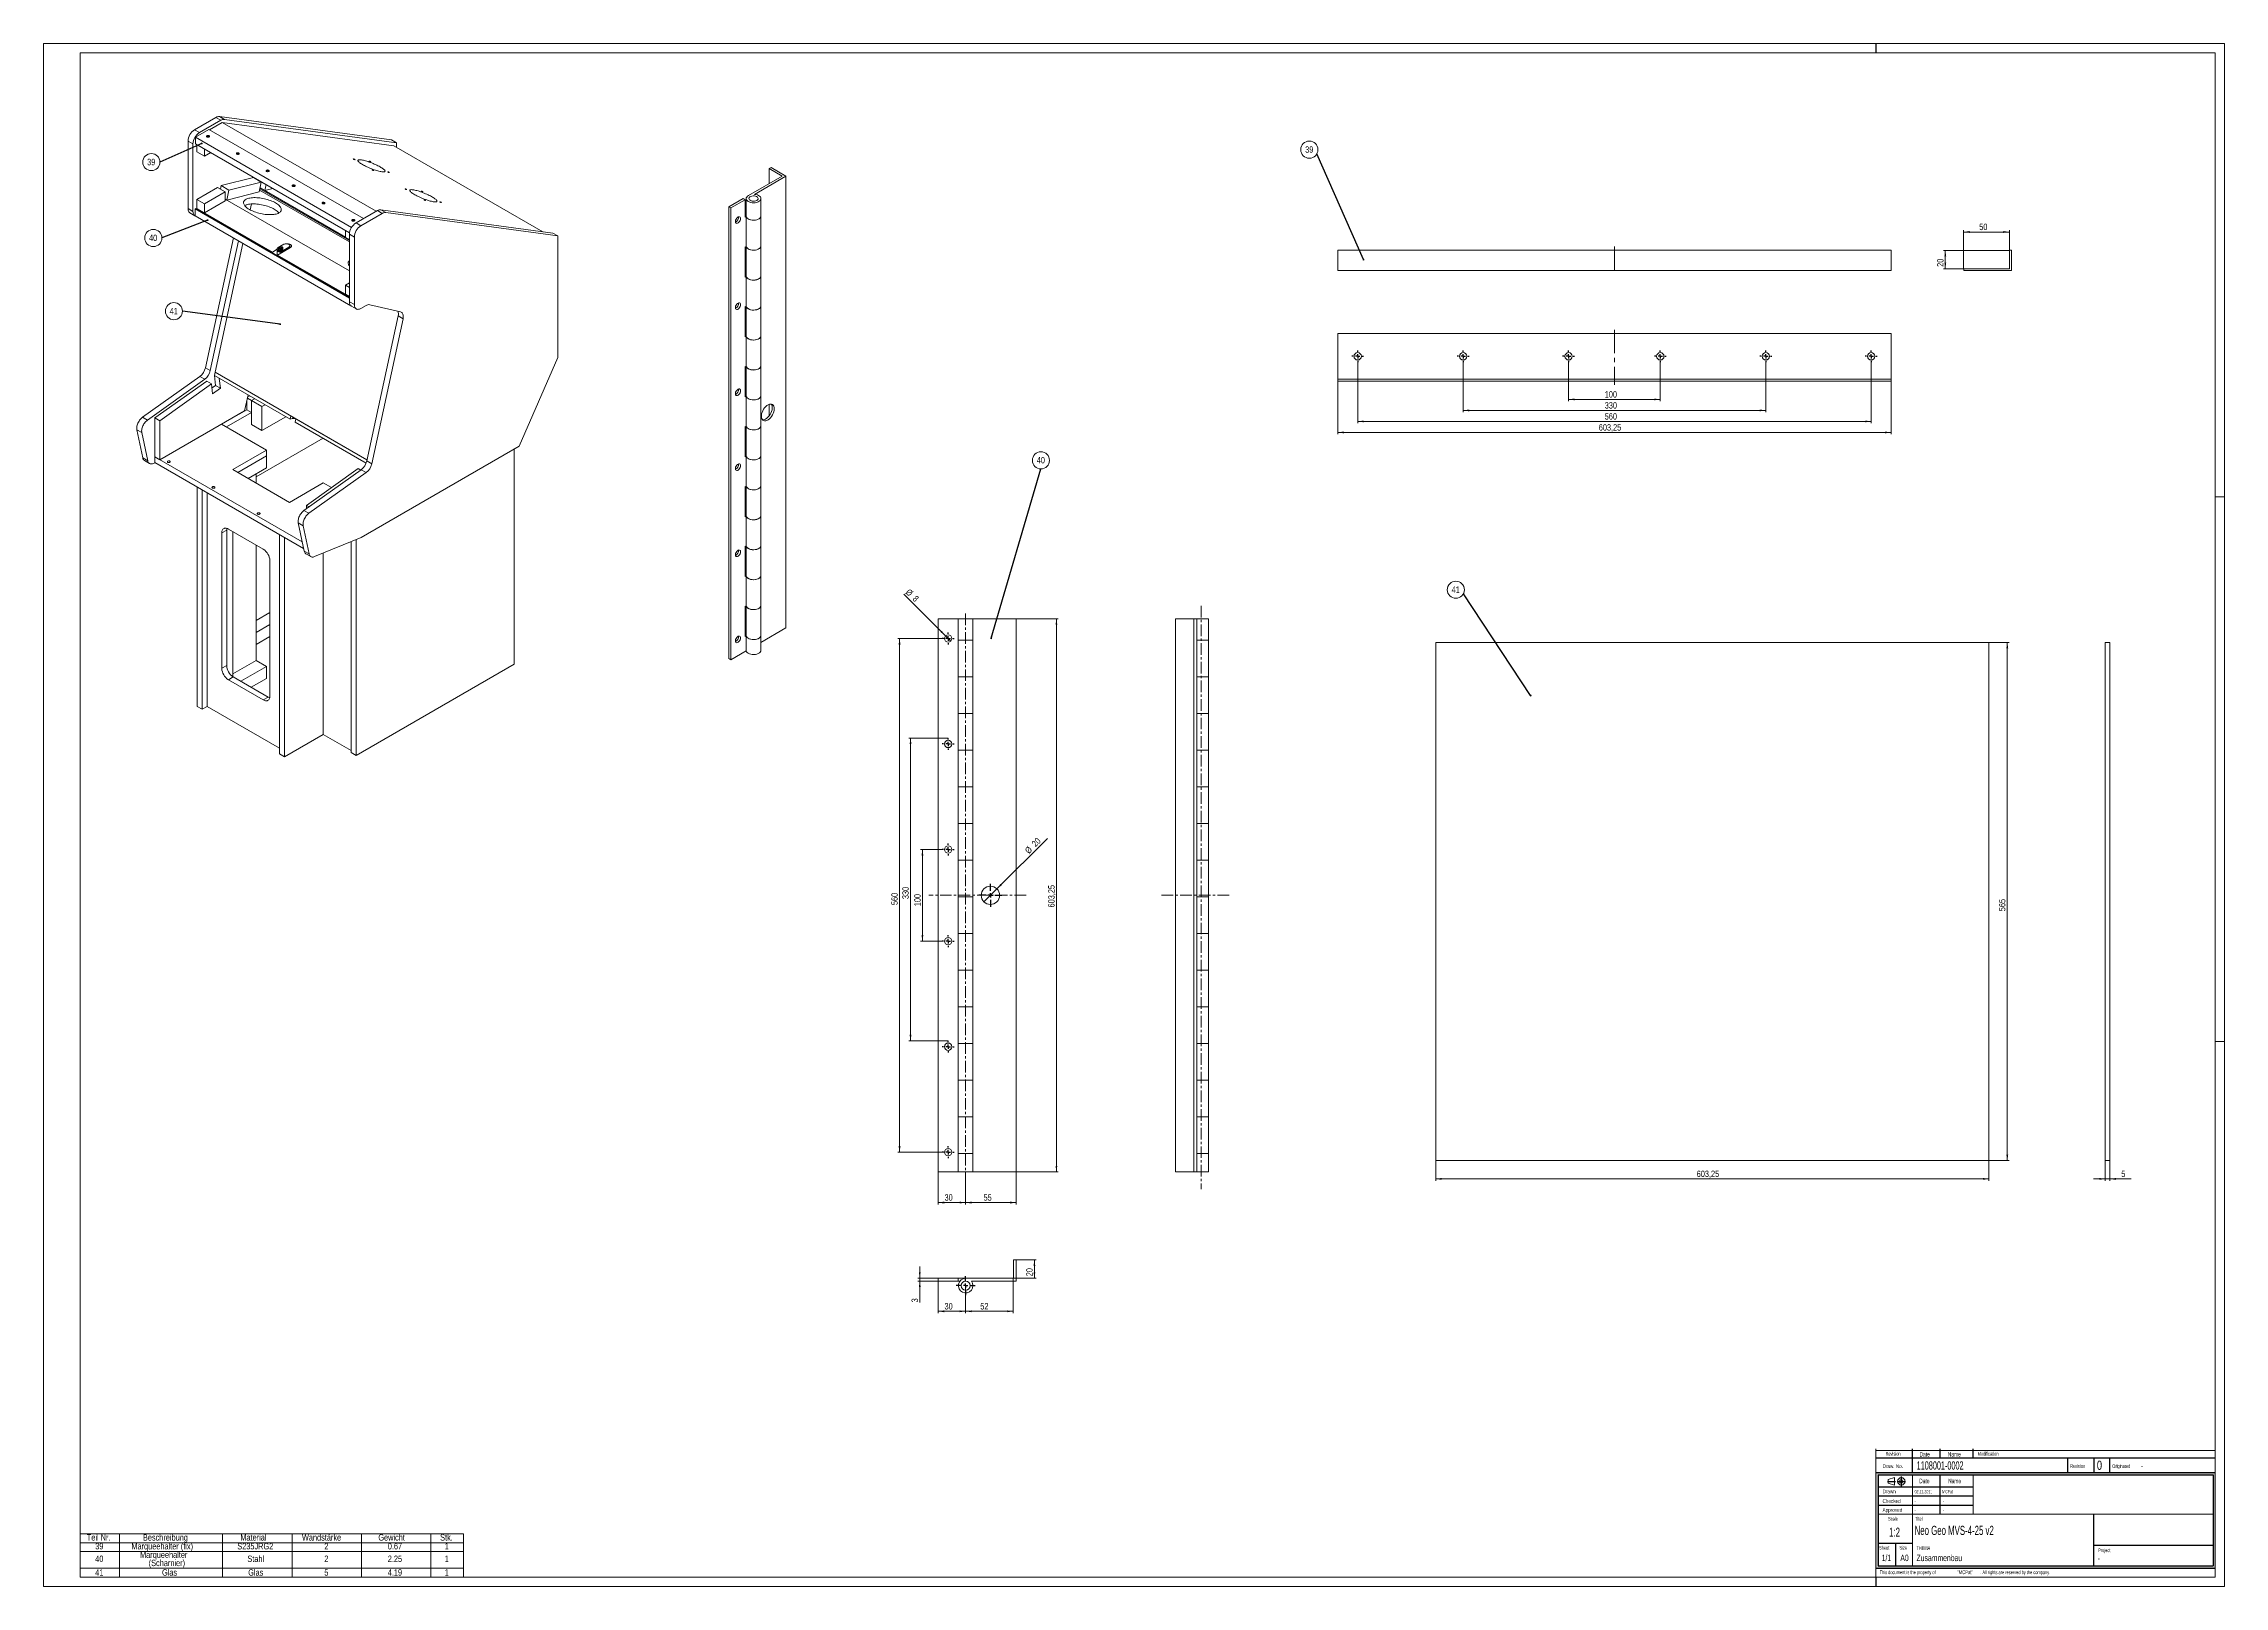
# Model space of a CAD drawing. Header units: millimetres. Extents: x 0 to 2378, y 0 to 1682.
import ezdxf

# ---------------------------------------------------------------- set-up
doc = ezdxf.new("R2010")
doc.units = ezdxf.units.MM
doc.header["$LTSCALE"] = 2
doc.header["$PDSIZE"] = -1
doc.linetypes.add('CENTER', pattern=[10.16, 6.35, -1.27, 1.27, -1.27])
doc.linetypes.add('CENTERX2', pattern=[20.32, 12.7, -2.54, 2.54, -2.54])
for name, color, linetype in [('KOPF', 7, 'Continuous'), ('MC-MITTE', 1, 'CENTER'), ('RAHMEN', 7, 'Continuous'), ('SLD-0', 7, 'Continuous')]:
    doc.layers.add(name, color=color, linetype=linetype)
doc.layers.add('MC_BEM', color=92, linetype='Continuous', lineweight=15)
doc.styles.add('SLDTEXTSTYLE0', font='TXT', dxfattribs={"width": 0.638186})
doc.styles.add('SLDTEXTSTYLE1', font='TXT', dxfattribs={"width": 0.75})
doc.dimstyles.new('SLDDIMSTYLE0', dxfattribs={"dimtxt": 0, "dimasz": 2.032, "dimexe": 0, "dimexo": 0.0625, "dimgap": 0, "dimtad": 0, "dimtih": 1, "dimtoh": 1, "dimdec": 0, "dimrnd": 1e-09, "dimzin": 0, "dimdsep": 46, "dimtxsty": 'Standard', "dimblk1": 'DOT', "dimblk2": 'DOT', "dimsah": 1, "dimcen": 0.09, "dimadec": 0, "dimazin": 0, "dimtfac": 2.032, "dimtdec": 0, "dimtofl": 0, "dimtmove": 0, "dimatfit": 3, "dimldrblk": 'DOT', "dimfxl": 0, "dimfrac": 2, "dimtolj": 1, "dimtzin": 0, "dimarcsym": 0})
doc.dimstyles.new('SLDDIMSTYLE1', dxfattribs={"dimtxt": 7, "dimasz": 6.604, "dimexe": 0, "dimexo": 0.0625, "dimgap": 1.75, "dimtad": 1, "dimrnd": 1e-09, "dimzin": 12, "dimdsep": 46, "dimtxsty": 'SLDTEXTSTYLE1', "dimsah": 1, "dimcen": 0.09, "dimadec": 0, "dimazin": 3, "dimtfac": 1, "dimtofl": 0, "dimtmove": 0, "dimatfit": 3, "dimfxl": 0, "dimfrac": 2, "dimtolj": 1, "dimtzin": 12, "dimarcsym": 0})
doc.dimstyles.new('SLDDIMSTYLE2', dxfattribs={"dimtxt": 7, "dimasz": 6.604, "dimexe": 0, "dimexo": 0.0625, "dimgap": 1.75, "dimtad": 1, "dimrnd": 1e-09, "dimzin": 12, "dimdsep": 46, "dimtxsty": 'SLDTEXTSTYLE1', "dimblk1": 'NONE', "dimsah": 1, "dimcen": 0, "dimadec": 0, "dimazin": 3, "dimtfac": 1, "dimtmove": 0, "dimatfit": 3, "dimldrblk": 'NONE', "dimfxl": 0, "dimfrac": 2, "dimtolj": 1, "dimtzin": 12, "dimarcsym": 0})
doc.dimstyles.new('SLDDIMSTYLE3', dxfattribs={"dimtxt": 7, "dimasz": 6.604, "dimexe": 0, "dimexo": 0.0625, "dimgap": 1.75, "dimtad": 1, "dimrnd": 1e-09, "dimzin": 12, "dimdsep": 46, "dimtxsty": 'SLDTEXTSTYLE1', "dimsah": 1, "dimcen": 0.09, "dimadec": 0, "dimazin": 3, "dimtfac": 1, "dimtmove": 0, "dimatfit": 0, "dimfxl": 0, "dimfrac": 2, "dimtolj": 1, "dimtzin": 12, "dimarcsym": 0})

msp = doc.modelspace()

# ---------------------------------------------------------------- texts
at = {"layer": 'KOPF', "insert": (2238.978, 137.08), "char_height": 10.054, "attachment_point": 1, "style": 'SLDTEXTSTYLE1'}
msp.add_mtext('0', dxfattribs=at)
at = {"layer": 'RAHMEN', "insert": (2287.254, 134.009), "char_height": 5, "attachment_point": 1, "style": 'SLDTEXTSTYLE1'}
msp.add_mtext('-', dxfattribs=at)
at = {"layer": 'SLD-0'}
for s, insert, char_height, attachment_point, style in [('Revision', (2008.577, 146.591), 4, 1, 'SLDTEXTSTYLE0'), ('Date', (2045.571, 146.536), 5, 1, 'SLDTEXTSTYLE0'), ('Name', (2076.364, 146.536), 5, 1, 'SLDTEXTSTYLE0'), ('Modification', (2108.916, 146.591), 4, 1, 'SLDTEXTSTYLE0'), ('Draw. No.', (2005.271, 133.027), 4, 1, 'SLDTEXTSTYLE1'), ('1108001-0002', (2042.45, 136.304), 9, 1, 'SLDTEXTSTYLE0'), ('Revision', (2209.733, 133.121), 4, 1, 'SLDTEXTSTYLE0'), ('Originated', (2255.689, 133.121), 4, 1, 'SLDTEXTSTYLE0'), ('Checked', (2005.244, 94.994), 4, 1, 'SLDTEXTSTYLE1'), ('Drawn', (2005.244, 105.483), 4, 1, 'SLDTEXTSTYLE1'), ('02.11.2011', (2040.223, 105.09), 3.6, 1, 'SLDTEXTSTYLE0'), ('Date', (2045.21, 117.432), 5, 1, 'SLDTEXTSTYLE0'), ('MCPat', (2070.262, 105.09), 3.6, 1, 'SLDTEXTSTYLE0'), ('Name', (2076.732, 117.432), 5, 1, 'SLDTEXTSTYLE0'), ('Approved', (2005.244, 85.349), 4, 1, 'SLDTEXTSTYLE1'), ('Scale', (2011.279, 75.703), 4, 1, 'SLDTEXTSTYLE0'), ('-', (2040.223, 94.6), 3.6, 1, 'SLDTEXTSTYLE0'), ('-', (2040.223, 84.955), 3.6, 1, 'SLDTEXTSTYLE0'), ('Titel', (2040.758, 75.703), 4, 1, 'SLDTEXTSTYLE0'), ('-', (2071.069, 94.6), 3.6, 1, 'SLDTEXTSTYLE0'), ('-', (2071.069, 84.955), 3.6, 1, 'SLDTEXTSTYLE0'), ('1:2', (2018.343, 64.061), 10, 2, 'SLDTEXTSTYLE0'), ('Neo Geo MVS-4-25 v2', (2040.223, 66.061), 10, 1, 'SLDTEXTSTYLE0'), ('Sheet', (2001.492, 44.151), 4, 1, 'SLDTEXTSTYLE0'), ('1/1', (2009.456, 34.548), 7, 2, 'SLDTEXTSTYLE0'), ('Size', (2023.65, 44.151), 4, 1, 'SLDTEXTSTYLE0'), ('A0', (2029.2, 34.548), 7, 2, 'SLDTEXTSTYLE0'), ('THEMA', (2042.27, 43.756), 4, 1, 'SLDTEXTSTYLE0'), ('Zusammenbau', (2042.27, 34.548), 7, 1, 'SLDTEXTSTYLE0'), ('-', (2239.782, 34.287), 7, 1, 'SLDTEXTSTYLE0'), ('Project', (2240.425, 41.324), 4, 1, 'SLDTEXTSTYLE0')]:
    msp.add_mtext(s, dxfattribs=dict(at, insert=insert, char_height=char_height, attachment_point=attachment_point, style=style))

# ---------------------------------------------------------------- blocks, each defined once
blk = doc.blocks.new('SW_NOTE_0')
at = {"layer": 'SLD-0', "color": 0, "attachment_point": 1, "style": 'SLDTEXTSTYLE0'}
for s, insert, char_height in [('This document is the property of', (0, 5.2), 4), ('"MCPat"', (84.4, 5.5), 4.3), ('. All rights are reserved by the company.', (109.6, 5.2), 4)]:
    blk.add_mtext(s, dxfattribs=dict(at, insert=insert, char_height=char_height))
blk = doc.blocks.new('SW_TABLEANNOTATION_0')
at = {"layer": 'MC_BEM', "color": 0}
for p, q in [((0, 0), (0, -47.4)), ((417.7, 0), (0, 0)), ((417.7, -47.4), (417.7, 0)), ((0, -10), (417.7, -10)), ((0, -19.2), (417.7, -19.2)), ((42.9, 0), (42.9, -10)), ((42.9, -10), (42.9, -47.4)), ((155.2, 0), (155.2, -10)), ((155.2, -10), (155.2, -47.4)), ((230.9, 0), (230.9, -10)), ((230.9, -10), (230.9, -47.4)), ((306.6, 0), (306.6, -10)), ((306.6, -10), (306.6, -47.4)), ((382.2, 0), (382.2, -10)), ((382.2, -10), (382.2, -47.4)), ((0, -37.4), (417.7, -37.4)), ((0, -47.4), (417.7, -47.4))]:
    blk.add_line(p, q, dxfattribs=at)
at = {"layer": 'MC_BEM', "color": 0, "char_height": 7, "attachment_point": 1, "style": 'SLDTEXTSTYLE1'}
for s, insert in [('Teil Nr.', (7.1, -0.5)), ('40', (16.3, -23.8)), ('39', (16.3, -10.1)), ('Marqueehalter (fix)', (55.7, -10.1)), ('Marqueehalter', (65.1, -19.3)), ('Beschreibung', (68.3, -0.5)), ('S235JRG2', (171.2, -10.1)), ('Material', (174.5, -0.5)), ('Stahl', (182.2, -23.8)), ('Wandstärke', (241.7, -0.5)), ('2', (266.1, -10.1)), ('2', (266.1, -23.8)), ('Gewicht', (325, -0.5)), ('0.67', (335.3, -10.1)), ('2.25', (335.3, -23.8)), ('Stk.', (392.4, -0.5)), ('1', (397.4, -10.1)), ('41', (16.3, -38.7)), ('(Scharnier)', (74.6, -28.3)), ('Glas', (89.1, -38.7)), ('Glas', (183.1, -38.7)), ('5', (266.1, -38.7)), ('4.19', (335.3, -38.7)), ('1', (397.4, -23.8)), ('1', (397.4, -38.7))]:
    blk.add_mtext(s, dxfattribs=dict(at, insert=insert))
blk = doc.blocks.new('SW_NOTE_1')
at = {"layer": 'MC_BEM', "color": 0}
blk.add_circle((-9.3, 0), 9.33, dxfattribs=at)
at = {"layer": 'MC_BEM', "color": 0, "insert": (-9.5, 3.6), "char_height": 7, "attachment_point": 2, "style": 'SLDTEXTSTYLE1'}
blk.add_mtext('39', dxfattribs=at)
blk = doc.blocks.new('_DOT')
at = {"color": 0, "linetype": 'ByBlock', "lineweight": -2}
blk.add_line((-0.5, 0), (-1, 0), dxfattribs=at)
at = {"color": 0, "linetype": 'ByBlock', "const_width": 0.5}
blk.add_lwpolyline([(-0.25, 0, 1), (0.25, 0, 1)], format="xyb", close=True, dxfattribs=at)
blk = doc.blocks.new('SW_NOTE_2')
at = {"layer": 'MC_BEM', "color": 0}
blk.add_circle((-9.3, 0), 9.33, dxfattribs=at)
at = {"layer": 'MC_BEM', "color": 0, "insert": (-9.5, 3.6), "char_height": 7, "attachment_point": 2, "style": 'SLDTEXTSTYLE1'}
blk.add_mtext('40', dxfattribs=at)
blk = doc.blocks.new('SW_NOTE_3')
at = {"layer": 'MC_BEM', "color": 0}
blk.add_circle((-9.3, 0), 9.33, dxfattribs=at)
at = {"layer": 'MC_BEM', "color": 0, "insert": (-9.5, 3.6), "char_height": 7, "attachment_point": 2, "style": 'SLDTEXTSTYLE1'}
blk.add_mtext('41', dxfattribs=at)
blk = doc.blocks.new('_D')
at = {"layer": 'MC_BEM'}
for p, q in [((975.4, 451.8), (975.4, 416.5)), ((1005.4, 438.5), (1005.4, 416.5)), ((975.4, 418.5), (1005.4, 418.5))]:
    blk.add_line(p, q, dxfattribs=at)
for points in [[(975.4, 418.5), (982, 417.4), (982, 419.5)], [(1005.4, 418.5), (998.8, 419.5), (998.8, 417.4)]]:
    blk.add_solid(points, dxfattribs=at)
at = {"layer": 'MC_BEM', "insert": (982.4, 427.5, 0.1), "char_height": 7, "attachment_point": 1, "style": 'SLDTEXTSTYLE1'}
blk.add_mtext('30', dxfattribs=at)
blk = doc.blocks.new('_D_1')
at = {"layer": 'MC_BEM'}
for p, q in [((1005.4, 438.5), (1005.4, 416.5)), ((1060.4, 451.8), (1060.4, 416.5)), ((1005.4, 418.5), (1060.4, 418.5))]:
    blk.add_line(p, q, dxfattribs=at)
for points in [[(1005.4, 418.5), (1012, 417.4), (1012, 419.5)], [(1060.4, 418.5), (1053.8, 419.5), (1053.8, 417.4)]]:
    blk.add_solid(points, dxfattribs=at)
at = {"layer": 'MC_BEM', "insert": (1024.9, 427.5, 0.1), "char_height": 7, "attachment_point": 1, "style": 'SLDTEXTSTYLE1'}
blk.add_mtext('55', dxfattribs=at)
blk = doc.blocks.new('_D_2')
at = {"layer": 'MC_BEM'}
for p, q in [((982.4, 1033.4), (931.3, 1033.4)), ((933.3, 473.4), (933.3, 1033.4)), ((982.4, 473.4), (931.3, 473.4))]:
    blk.add_line(p, q, dxfattribs=at)
for points in [[(933.3, 1033.4), (932.3, 1026.8), (934.4, 1026.8)], [(933.3, 473.4), (934.4, 480), (932.3, 480)]]:
    blk.add_solid(points, dxfattribs=at)
at = {"layer": 'MC_BEM', "insert": (924.3, 742.8, 0.1), "char_height": 7, "attachment_point": 1, "rotation": 90, "style": 'SLDTEXTSTYLE1'}
blk.add_mtext('560', dxfattribs=at)
blk = doc.blocks.new('_D_3')
at = {"layer": 'MC_BEM'}
for p, q in [((1060.4, 1055), (1106.4, 1055)), ((1104.4, 451.8), (1104.4, 1055)), ((1060.4, 451.8), (1106.4, 451.8))]:
    blk.add_line(p, q, dxfattribs=at)
for points in [[(1104.4, 1055), (1103.4, 1048.4), (1105.4, 1048.4)], [(1104.4, 451.8), (1105.4, 458.4), (1103.4, 458.4)]]:
    blk.add_solid(points, dxfattribs=at)
at = {"layer": 'MC_BEM', "insert": (1095.4, 740.2, 14.6), "char_height": 7, "attachment_point": 1, "rotation": 90, "style": 'SLDTEXTSTYLE1'}
blk.add_mtext('603,25', dxfattribs=at)
blk = doc.blocks.new('_D_4')
at = {"layer": 'MC_BEM'}
for q in [(1094.5, 815.5), (1025.4, 746.3)]:
    blk.add_line((1039.5, 760.5), q, dxfattribs=at)
blk.add_solid([(1039.5, 760.5), (1044.9, 764.4), (1043.4, 765.9)], dxfattribs=at)
at = {"layer": 'MC_BEM', "char_height": 7, "attachment_point": 1, "rotation": 45, "style": 'SLDTEXTSTYLE1'}
for s, insert in [('20', (1076.7, 810.6, 14.6)), ('%%c', (1069.3, 803.1, 14.6))]:
    blk.add_mtext(s, dxfattribs=dict(at, insert=insert))
blk = doc.blocks.new('_NONE')
blk = doc.blocks.new('_D_5')
at = {"layer": 'MC_BEM'}
for q in [(938, 1081.9), (989.3, 1030.6)]:
    blk.add_line((983.6, 1036.2), q, dxfattribs=at)
blk.add_solid([(983.6, 1036.2), (979.6, 1041.6), (978.2, 1040.2)], dxfattribs=at)
at = {"layer": 'MC_BEM', "char_height": 7, "attachment_point": 1, "rotation": 315, "style": 'SLDTEXTSTYLE1'}
for s, insert in [('%%c', (944.3, 1088.2, 14.6)), ('8', (951.9, 1080.9, 14.6))]:
    blk.add_mtext(s, dxfattribs=dict(at, insert=insert))
blk = doc.blocks.new('_D_6')
at = {"layer": 'MC_BEM'}
for p, q in [((979.9, 803.4), (956.3, 803.4)), ((958.3, 703.4), (958.3, 803.4)), ((979.9, 703.4), (956.3, 703.4))]:
    blk.add_line(p, q, dxfattribs=at)
for points in [[(958.3, 803.4), (957.3, 796.8), (959.3, 796.8)], [(958.3, 703.4), (959.3, 710), (957.3, 710)]]:
    blk.add_solid(points, dxfattribs=at)
at = {"layer": 'MC_BEM', "insert": (949.3, 741.5, 14.6), "char_height": 7, "attachment_point": 1, "rotation": 90, "style": 'SLDTEXTSTYLE1'}
blk.add_mtext('100', dxfattribs=at)
blk = doc.blocks.new('_D_7')
at = {"layer": 'MC_BEM'}
for p, q in [((986.4, 924.9), (943.3, 924.9)), ((945.3, 594.9), (945.3, 924.9)), ((986.4, 594.9), (943.3, 594.9))]:
    blk.add_line(p, q, dxfattribs=at)
for points in [[(945.3, 924.9), (944.3, 918.3), (946.4, 918.3)], [(945.3, 594.9), (946.4, 601.5), (944.3, 601.5)]]:
    blk.add_solid(points, dxfattribs=at)
at = {"layer": 'MC_BEM', "insert": (936.3, 749.3, 14.6), "char_height": 7, "attachment_point": 1, "rotation": 90, "style": 'SLDTEXTSTYLE1'}
blk.add_mtext('330', dxfattribs=at)
blk = doc.blocks.new('SW_NOTE_4')
at = {"layer": 'MC_BEM', "color": 0}
blk.add_circle((0, 9.3), 9.33, dxfattribs=at)
at = {"layer": 'MC_BEM', "color": 0, "insert": (-0.1, 13), "char_height": 7, "attachment_point": 2, "style": 'SLDTEXTSTYLE1'}
blk.add_mtext('40', dxfattribs=at)
blk = doc.blocks.new('SW_CENTERMARKSYMBOL_0')
at = {"layer": 'MC-MITTE', "color": 0}
for p, q in [((-5, 0), (-12.8, 0)), ((0, 0), (-2.5, 0)), ((0, 5), (0, 12.5)), ((0, 0), (0, 2.5)), ((0, 0), (0, -2.5)), ((0, 0), (2.5, 0)), ((5, 0), (12.5, 0)), ((0, -5), (0, -12.5))]:
    blk.add_line(p, q, dxfattribs=at)
blk = doc.blocks.new('SW_CENTERMARKSYMBOL_1')
at = {"layer": 'MC-MITTE', "color": 0}
for p, q in [((-5, 0), (-6.5, 0)), ((0, 0), (-2.5, 0)), ((0, 5), (0, 6.5)), ((0, 0), (0, 2.5)), ((0, 0), (0, -2.5)), ((0, 0), (2.5, 0)), ((5, 0), (6.5, 0)), ((0, -5), (0, -6.5))]:
    blk.add_line(p, q, dxfattribs=at)
blk = doc.blocks.new('SW_CENTERMARKSYMBOL_2')
at = {"layer": 'MC-MITTE', "color": 0}
for p, q in [((-5, 0), (-6.5, 0)), ((0, 0), (-2.5, 0)), ((0, 5), (0, 6.5)), ((0, 0), (0, 2.5)), ((0, 0), (0, -2.5)), ((0, 0), (2.5, 0)), ((5, 0), (6.5, 0)), ((0, -5), (0, -6.5))]:
    blk.add_line(p, q, dxfattribs=at)
blk = doc.blocks.new('SW_CENTERMARKSYMBOL_3')
at = {"layer": 'MC-MITTE', "color": 0}
for p, q in [((-5, 0), (-6.5, 0)), ((0, 0), (-2.5, 0)), ((0, 5), (0, 6.5)), ((0, 0), (0, 2.5)), ((0, 0), (0, -2.5)), ((0, 0), (2.5, 0)), ((5, 0), (6.5, 0)), ((0, -5), (0, -6.5))]:
    blk.add_line(p, q, dxfattribs=at)
blk = doc.blocks.new('SW_CENTERMARKSYMBOL_4')
at = {"layer": 'MC-MITTE', "color": 0}
for p, q in [((-5, 0), (-6.5, 0)), ((0, 0), (-2.5, 0)), ((0, 5), (0, 6.5)), ((0, 0), (0, 2.5)), ((0, 0), (0, -2.5)), ((0, 0), (2.5, 0)), ((5, 0), (6.5, 0)), ((0, -5), (0, -6.5))]:
    blk.add_line(p, q, dxfattribs=at)
blk = doc.blocks.new('SW_CENTERMARKSYMBOL_5')
at = {"layer": 'MC-MITTE', "color": 0}
for p, q in [((-5, 0), (-6.5, 0)), ((0, 0), (-2.5, 0)), ((0, 5), (0, 6.5)), ((0, 0), (0, 2.5)), ((0, 0), (0, -2.5)), ((0, 0), (2.5, 0)), ((5, 0), (6.5, 0)), ((0, -5), (0, -6.5))]:
    blk.add_line(p, q, dxfattribs=at)
blk = doc.blocks.new('SW_CENTERMARKSYMBOL_6')
at = {"layer": 'MC-MITTE', "color": 0}
for p, q in [((-5, 0), (-6.5, 0)), ((0, 0), (-2.5, 0)), ((0, 5), (0, 6.5)), ((0, 0), (0, 2.5)), ((0, 0), (0, -2.5)), ((0, 0), (2.5, 0)), ((5, 0), (6.5, 0)), ((0, -5), (0, -6.5))]:
    blk.add_line(p, q, dxfattribs=at)
blk = doc.blocks.new('_D_8')
at = {"layer": 'MC_BEM'}
for p, q in [((975.4, 332.9), (975.4, 297.9)), ((1005.4, 327.9), (1005.4, 297.9)), ((975.4, 299.9), (1005.4, 299.9))]:
    blk.add_line(p, q, dxfattribs=at)
for points in [[(975.4, 299.9), (982, 298.9), (982, 300.9)], [(1005.4, 299.9), (998.8, 300.9), (998.8, 298.9)]]:
    blk.add_solid(points, dxfattribs=at)
at = {"layer": 'MC_BEM', "insert": (982.4, 308.9, -301.5), "char_height": 7, "attachment_point": 1, "style": 'SLDTEXTSTYLE1'}
blk.add_mtext('30', dxfattribs=at)
blk = doc.blocks.new('_D_9')
at = {"layer": 'MC_BEM'}
for p, q in [((1057.4, 335.9), (1057.4, 297.9)), ((1005.4, 327.9), (1005.4, 297.9)), ((1005.4, 299.9), (1057.4, 299.9))]:
    blk.add_line(p, q, dxfattribs=at)
for points in [[(1005.4, 299.9), (1012, 298.9), (1012, 300.9)], [(1057.4, 299.9), (1050.8, 300.9), (1050.8, 298.9)]]:
    blk.add_solid(points, dxfattribs=at)
at = {"layer": 'MC_BEM', "insert": (1021.4, 308.9, -301.5), "char_height": 7, "attachment_point": 1, "style": 'SLDTEXTSTYLE1'}
blk.add_mtext('52', dxfattribs=at)
blk = doc.blocks.new('_D_10')
at = {"layer": 'MC_BEM'}
for p, q in [((1057.4, 335.9), (1082.4, 335.9)), ((1060.4, 355.9), (1082.4, 355.9)), ((1080.4, 335.9), (1080.4, 355.9))]:
    blk.add_line(p, q, dxfattribs=at)
for points in [[(1080.4, 355.9), (1079.4, 349.3), (1081.4, 349.3)], [(1080.4, 335.9), (1081.4, 342.5), (1079.4, 342.5)]]:
    blk.add_solid(points, dxfattribs=at)
at = {"layer": 'MC_BEM', "insert": (1071.4, 338.1, -301.5), "char_height": 7, "attachment_point": 1, "rotation": 90, "style": 'SLDTEXTSTYLE1'}
blk.add_mtext('20', dxfattribs=at)
blk = doc.blocks.new('_D_11')
at = {"layer": 'MC_BEM'}
for p, q in [((975.4, 335.9), (953.4, 335.9)), ((955.4, 335.9), (955.4, 348.6)), ((955.4, 332.9), (955.4, 335.9)), ((975.4, 332.9), (953.4, 332.9)), ((955.4, 332.9), (955.4, 309.6))]:
    blk.add_line(p, q, dxfattribs=at)
for points in [[(955.4, 335.9), (956.4, 342.5), (954.4, 342.5)], [(955.4, 332.9), (954.4, 326.3), (956.4, 326.3)]]:
    blk.add_solid(points, dxfattribs=at)
at = {"layer": 'MC_BEM', "insert": (946.4, 309.6, -301.5), "char_height": 7, "attachment_point": 1, "rotation": 90, "style": 'SLDTEXTSTYLE1'}
blk.add_mtext('3', dxfattribs=at)
blk = doc.blocks.new('SW_CENTERMARKSYMBOL_7')
at = {"layer": 'MC-MITTE', "color": 0}
for p, q in [((-5, 0), (-10.5, 0)), ((0, 0), (-2.5, 0)), ((0, 5), (0, 10.5)), ((0, 0), (0, 2.5)), ((0, 0), (0, -2.5)), ((0, 0), (2.5, 0)), ((5, 0), (10.5, 0)), ((0, -5), (0, -10.5))]:
    blk.add_line(p, q, dxfattribs=at)
blk = doc.blocks.new('SW_NOTE_5')
at = {"layer": 'MC_BEM', "color": 0}
blk.add_circle((-8.2, 4.5), 9.33, dxfattribs=at)
at = {"layer": 'MC_BEM', "color": 0, "insert": (-8.3, 8.1), "char_height": 7, "attachment_point": 2, "style": 'SLDTEXTSTYLE1'}
blk.add_mtext('39', dxfattribs=at)
blk = doc.blocks.new('_D_12')
at = {"layer": 'MC_BEM'}
for p, q in [((1411.3, 1314.1), (1411.3, 1256.1)), ((2014.5, 1314.1), (2014.5, 1256.1)), ((2014.5, 1258.1), (1411.3, 1258.1))]:
    blk.add_line(p, q, dxfattribs=at)
for points in [[(1411.3, 1258.1), (1417.9, 1257.1), (1417.9, 1259.1)], [(2014.5, 1258.1), (2007.9, 1259.1), (2007.9, 1257.1)]]:
    blk.add_solid(points, dxfattribs=at)
at = {"layer": 'MC_BEM', "insert": (1695.8, 1267.1, -8.9), "char_height": 7, "attachment_point": 1, "style": 'SLDTEXTSTYLE1'}
blk.add_mtext('603,25', dxfattribs=at)
blk = doc.blocks.new('_D_13')
at = {"layer": 'MC_BEM'}
for p, q in [((1432.9, 1334.6), (1432.9, 1268.1)), ((1992.9, 1334.6), (1992.9, 1268.1)), ((1992.9, 1270.1), (1432.9, 1270.1))]:
    blk.add_line(p, q, dxfattribs=at)
for points in [[(1432.9, 1270.1), (1439.5, 1269.1), (1439.5, 1271.1)], [(1992.9, 1270.1), (1986.3, 1271.1), (1986.3, 1269.1)]]:
    blk.add_solid(points, dxfattribs=at)
at = {"layer": 'MC_BEM', "insert": (1702.3, 1279.1, -8.9), "char_height": 7, "attachment_point": 1, "style": 'SLDTEXTSTYLE1'}
blk.add_mtext('560', dxfattribs=at)
blk = doc.blocks.new('_D_14')
at = {"layer": 'MC_BEM'}
for p, q in [((1547.9, 1334.6), (1547.9, 1280.1)), ((1877.9, 1334.6), (1877.9, 1280.1)), ((1547.9, 1282.1), (1877.9, 1282.1))]:
    blk.add_line(p, q, dxfattribs=at)
for points in [[(1547.9, 1282.1), (1554.5, 1281.1), (1554.5, 1283.1)], [(1877.9, 1282.1), (1871.3, 1283.1), (1871.3, 1281.1)]]:
    blk.add_solid(points, dxfattribs=at)
at = {"layer": 'MC_BEM', "insert": (1702.3, 1291.1, -8.9), "char_height": 7, "attachment_point": 1, "style": 'SLDTEXTSTYLE1'}
blk.add_mtext('330', dxfattribs=at)
blk = doc.blocks.new('_D_15')
at = {"layer": 'MC_BEM'}
for p, q in [((1662.9, 1334.6), (1662.9, 1292.1)), ((1762.9, 1334.6), (1762.9, 1292.1)), ((1762.9, 1294.1), (1662.9, 1294.1))]:
    blk.add_line(p, q, dxfattribs=at)
for points in [[(1662.9, 1294.1), (1669.5, 1293.1), (1669.5, 1295.1)], [(1762.9, 1294.1), (1756.3, 1295.1), (1756.3, 1293.1)]]:
    blk.add_solid(points, dxfattribs=at)
at = {"layer": 'MC_BEM', "insert": (1702.3, 1303.1, -8.9), "char_height": 7, "attachment_point": 1, "style": 'SLDTEXTSTYLE1'}
blk.add_mtext('100', dxfattribs=at)
blk = doc.blocks.new('SW_CENTERMARKSYMBOL_8')
at = {"layer": 'MC-MITTE', "color": 0}
for p, q in [((-5, 0), (-6.5, 0)), ((0, 0), (-2.5, 0)), ((0, 5), (0, 6.5)), ((0, 0), (0, 2.5)), ((0, 0), (0, -2.5)), ((0, 0), (2.5, 0)), ((5, 0), (6.5, 0)), ((0, -5), (0, -6.5))]:
    blk.add_line(p, q, dxfattribs=at)
blk = doc.blocks.new('SW_CENTERMARKSYMBOL_9')
at = {"layer": 'MC-MITTE', "color": 0}
for p, q in [((-5, 0), (-6.5, 0)), ((0, 0), (-2.5, 0)), ((0, 5), (0, 6.5)), ((0, 0), (0, 2.5)), ((0, 0), (0, -2.5)), ((0, 0), (2.5, 0)), ((5, 0), (6.5, 0)), ((0, -5), (0, -6.5))]:
    blk.add_line(p, q, dxfattribs=at)
blk = doc.blocks.new('SW_CENTERMARKSYMBOL_10')
at = {"layer": 'MC-MITTE', "color": 0}
for p, q in [((-5, 0), (-6.5, 0)), ((0, 0), (-2.5, 0)), ((0, 5), (0, 6.5)), ((0, 0), (0, 2.5)), ((0, 0), (0, -2.5)), ((0, 0), (2.5, 0)), ((5, 0), (6.5, 0)), ((0, -5), (0, -6.5))]:
    blk.add_line(p, q, dxfattribs=at)
blk = doc.blocks.new('SW_CENTERMARKSYMBOL_11')
at = {"layer": 'MC-MITTE', "color": 0}
for p, q in [((-5, 0), (-6.5, 0)), ((0, 0), (-2.5, 0)), ((0, 5), (0, 6.5)), ((0, 0), (0, 2.5)), ((0, 0), (0, -2.5)), ((0, 0), (2.5, 0)), ((5, 0), (6.5, 0)), ((0, -5), (0, -6.5))]:
    blk.add_line(p, q, dxfattribs=at)
blk = doc.blocks.new('SW_CENTERMARKSYMBOL_12')
at = {"layer": 'MC-MITTE', "color": 0}
for p, q in [((-5, 0), (-6.5, 0)), ((0, 0), (-2.5, 0)), ((0, 5), (0, 6.5)), ((0, 0), (0, 2.5)), ((0, 0), (0, -2.5)), ((0, 0), (2.5, 0)), ((5, 0), (6.5, 0)), ((0, -5), (0, -6.5))]:
    blk.add_line(p, q, dxfattribs=at)
blk = doc.blocks.new('SW_CENTERMARKSYMBOL_13')
at = {"layer": 'MC-MITTE', "color": 0}
for p, q in [((-5, 0), (-6.5, 0)), ((0, 0), (-2.5, 0)), ((0, 5), (0, 6.5)), ((0, 0), (0, 2.5)), ((0, 0), (0, -2.5)), ((0, 0), (2.5, 0)), ((5, 0), (6.5, 0)), ((0, -5), (0, -6.5))]:
    blk.add_line(p, q, dxfattribs=at)
blk = doc.blocks.new('_D_16')
at = {"layer": 'MC_BEM'}
for p, q in [((2093.7, 1436.6), (2093.7, 1478.6)), ((2093.7, 1476.6), (2143.7, 1476.6)), ((2143.7, 1456.6), (2143.7, 1478.6))]:
    blk.add_line(p, q, dxfattribs=at)
for points in [[(2093.7, 1476.6), (2100.3, 1475.6), (2100.3, 1477.7)], [(2143.7, 1476.6), (2137.1, 1477.7), (2137.1, 1475.6)]]:
    blk.add_solid(points, dxfattribs=at)
at = {"layer": 'MC_BEM', "insert": (2110.7, 1485.7, 301.7), "char_height": 7, "attachment_point": 1, "style": 'SLDTEXTSTYLE1'}
blk.add_mtext('50', dxfattribs=at)
blk = doc.blocks.new('_D_17')
at = {"layer": 'MC_BEM'}
for p, q in [((2143.7, 1456.6), (2071.7, 1456.6)), ((2073.7, 1436.6), (2073.7, 1456.6)), ((2093.7, 1436.6), (2071.7, 1436.6))]:
    blk.add_line(p, q, dxfattribs=at)
for points in [[(2073.7, 1456.6), (2072.7, 1450), (2074.7, 1450)], [(2073.7, 1436.6), (2074.7, 1443.2), (2072.7, 1443.2)]]:
    blk.add_solid(points, dxfattribs=at)
at = {"layer": 'MC_BEM', "insert": (2064.7, 1438.6, 301.7), "char_height": 7, "attachment_point": 1, "rotation": 90, "style": 'SLDTEXTSTYLE1'}
blk.add_mtext('20', dxfattribs=at)
blk = doc.blocks.new('_D_18')
at = {"layer": 'MC_BEM'}
for p, q in [((1518, 464.2), (1518, 442.2)), ((2121.3, 464.2), (2121.3, 442.2)), ((1518, 444.2), (2121.3, 444.2))]:
    blk.add_line(p, q, dxfattribs=at)
for points in [[(1518, 444.2), (1524.6, 443.2), (1524.6, 445.3)], [(2121.3, 444.2), (2114.7, 445.3), (2114.7, 443.2)]]:
    blk.add_solid(points, dxfattribs=at)
at = {"layer": 'MC_BEM', "insert": (1802.6, 453.3, -2.4), "char_height": 7, "attachment_point": 1, "style": 'SLDTEXTSTYLE1'}
blk.add_mtext('603,25', dxfattribs=at)
blk = doc.blocks.new('_D_19')
at = {"layer": 'MC_BEM'}
for p, q in [((2121.3, 1029.2), (2143.3, 1029.2)), ((2141.3, 464.2), (2141.3, 1029.2)), ((2121.3, 464.2), (2143.3, 464.2))]:
    blk.add_line(p, q, dxfattribs=at)
for points in [[(2141.3, 1029.2), (2140.2, 1022.6), (2142.3, 1022.6)], [(2141.3, 464.2), (2142.3, 470.8), (2140.2, 470.8)]]:
    blk.add_solid(points, dxfattribs=at)
at = {"layer": 'MC_BEM', "insert": (2132.2, 736.1, -2.4), "char_height": 7, "attachment_point": 1, "rotation": 90, "style": 'SLDTEXTSTYLE1'}
blk.add_mtext('565', dxfattribs=at)
blk = doc.blocks.new('SW_NOTE_6')
at = {"layer": 'MC_BEM', "color": 0}
blk.add_circle((-8.2, 4.5), 9.33, dxfattribs=at)
at = {"layer": 'MC_BEM', "color": 0, "insert": (-8.3, 8.1), "char_height": 7, "attachment_point": 2, "style": 'SLDTEXTSTYLE1'}
blk.add_mtext('41', dxfattribs=at)
blk = doc.blocks.new('_D_20')
at = {"layer": 'MC_BEM'}
for p, q in [((2248.1, 464.2), (2248.1, 442.2)), ((2253.1, 464.2), (2253.1, 442.2)), ((2248.1, 444.2), (2235.4, 444.2)), ((2253.1, 444.2), (2248.1, 444.2)), ((2253.1, 444.2), (2276.4, 444.2))]:
    blk.add_line(p, q, dxfattribs=at)
for points in [[(2248.1, 444.2), (2241.5, 445.3), (2241.5, 443.2)], [(2253.1, 444.2), (2259.7, 443.2), (2259.7, 445.3)]]:
    blk.add_solid(points, dxfattribs=at)
at = {"layer": 'MC_BEM', "insert": (2265.6, 453.3, 301.7), "char_height": 7, "attachment_point": 1, "style": 'SLDTEXTSTYLE1'}
blk.add_mtext('5', dxfattribs=at)

# ---------------------------------------------------------------- dimensions: what is measured, and where the dimension line sits
at = {"layer": 'MC_BEM'}
for base, p1, p2, dimstyle, picture, middle in [((2143.73, 1476.642), (2093.73, 1436.642), (2143.73, 1456.642), 'SLDDIMSTYLE1', '_D_16', (2118.73, 1476.642)), ((1432.912, 1270.089), (1992.912, 1334.589), (1432.912, 1334.589), 'SLDDIMSTYLE1', '_D_13', (1712.912, 1270.089)), ((1877.912, 1282.089), (1547.912, 1334.589), (1877.912, 1334.589), 'SLDDIMSTYLE1', '_D_14', (1712.912, 1282.089)), ((1662.912, 1294.089), (1762.912, 1334.589), (1662.912, 1334.589), 'SLDDIMSTYLE1', '_D_15', (1712.912, 1294.089)), ((1411.287, 1258.089), (2014.537, 1314.089), (1411.287, 1314.089), 'SLDDIMSTYLE1', '_D_12', (1712.912, 1258.089)), ((2121.26, 444.235), (1518.01, 464.235), (2121.26, 464.235), 'SLDDIMSTYLE1', '_D_18', (1819.635, 444.235)), ((2248.124, 444.235), (2253.124, 464.235), (2248.124, 464.235), 'SLDDIMSTYLE3', '_D_20', (2270.997, 444.235)), ((1005.422, 418.461), (975.422, 451.795), (1005.422, 438.461), 'SLDDIMSTYLE1', '_D', (990.422, 418.461)), ((1060.422, 418.461), (1005.422, 438.461), (1060.422, 451.795), 'SLDDIMSTYLE1', '_D_1', (1032.922, 418.461)), ((1057.422, 299.887), (1005.422, 327.887), (1057.422, 335.887), 'SLDDIMSTYLE1', '_D_9', (1029.389, 299.887)), ((1005.422, 299.887), (975.422, 332.887), (1005.422, 327.887), 'SLDDIMSTYLE1', '_D_8', (990.438, 299.887))]:
    dim = msp.add_linear_dim(base=base, p1=p1, p2=p2, dimstyle=dimstyle, dxfattribs=at)
    dim.commit()
    dim.dimension.update_dxf_attribs({"geometry": picture, "text_midpoint": middle, "dimtype": 160})
for base, p1, p2, dimstyle, picture, middle in [((2073.73, 1456.642), (2093.73, 1436.642), (2143.73, 1456.642), 'SLDDIMSTYLE1', '_D_17', (2073.73, 1446.642)), ((1104.422, 1055.045), (1060.422, 451.795), (1060.422, 1055.045), 'SLDDIMSTYLE1', '_D_3', (1104.422, 757.296)), ((933.342, 1033.42), (982.422, 473.42), (982.422, 1033.42), 'SLDDIMSTYLE1', '_D_2', (933.342, 753.42)), ((2141.26, 1029.235), (2121.26, 464.235), (2121.26, 1029.235), 'SLDDIMSTYLE1', '_D_19', (2141.26, 746.735)), ((945.342, 924.92), (986.422, 594.92), (986.422, 924.92), 'SLDDIMSTYLE1', '_D_7', (945.342, 759.92)), ((958.274, 803.42), (979.922, 703.42), (979.922, 803.42), 'SLDDIMSTYLE1', '_D_6', (958.274, 752.095)), ((955.422, 335.887), (975.422, 332.887), (975.422, 335.887), 'SLDDIMSTYLE3', '_D_11', (955.422, 315.015)), ((1080.422, 355.887), (1057.422, 335.887), (1060.422, 355.887), 'SLDDIMSTYLE1', '_D_10', (1080.422, 346.124))]:
    dim = msp.add_linear_dim(base=base, p1=p1, p2=p2, angle=90, dimstyle=dimstyle, dxfattribs=at)
    dim.commit()
    dim.dimension.update_dxf_attribs({"geometry": picture, "text_midpoint": middle, "dimtype": 160})
for p1, p2, picture, middle in [((989.25, 1030.592), (983.594, 1036.249), '_D_5', (945.342, 1074.5)), ((1025.351, 746.349), (1039.493, 760.491), '_D_4', (1085.261, 806.259))]:
    dim = msp.add_diameter_dim_2p(p1=p1, p2=p2, dimstyle='SLDDIMSTYLE2', dxfattribs=at)
    dim.commit()
    dim.dimension.update_dxf_attribs({"geometry": picture, "text_midpoint": middle, "dimtype": 163})

# ---------------------------------------------------------------- hatches: boundary and pattern name
at = {"linetype": 'Continuous'}
h = msp.add_hatch(color=7, dxfattribs=at)
h.paths.add_polyline_path([(1998, 124), (1998, 20), (2368, 20), (2368, 124)], flags=0)
h.paths.add_polyline_path([(2000.4, 121.6), (2365.6, 121.6), (2365.6, 22.4), (2000.4, 22.4)], flags=0)

# ---------------------------------------------------------------- linework, layer by layer
at = {"color": 7, "linetype": 'Continuous', "lineweight": 15}
for p, q in [((164.659, 1588.132), (187.944, 1601.574)), ((170.033, 1585.03), (193.318, 1598.472)), ((180.817, 1588.144), (194.593, 1596.097)), ((187.944, 1601.574), (193.318, 1598.472)), ((191.719, 1602.516), (197.093, 1599.414)), ((191.719, 1602.516), (379.375, 1577.02)), ((194.593, 1596.097), (362.523, 1499.153)), ((362.523, 1499.153), (194.593, 1596.097)), ((194.593, 1596.097), (382.055, 1570.627)), ((197.093, 1599.414), (384.749, 1573.917)), ((157.475, 1575.689), (162.849, 1572.587)), ((157.475, 1502.119), (157.475, 1575.689)), ((162.849, 1499.016), (162.849, 1572.587)), ((164.659, 1588.132), (170.033, 1585.03)), ((165.543, 1579.98), (180.251, 1588.471)), ((165.543, 1572.795), (165.543, 1579.98)), ((165.543, 1579.98), (335.869, 1481.653)), ((165.543, 1572.795), (333.61, 1475.772)), ((166.958, 1571.978), (166.958, 1564.139)), ((180.251, 1588.471), (348.747, 1491.2)), ((379.375, 1577.02), (384.749, 1573.917)), ((382.055, 1570.627), (544.397, 1476.909)), ((544.397, 1476.909), (382.055, 1570.627)), ((384.749, 1573.917), (384.749, 1569.072)), ((166.958, 1564.139), (175.443, 1559.241)), ((175.443, 1559.241), (175.443, 1567.08)), ((175.443, 1559.241), (182.232, 1563.16)), ((791.118, 1545.728), (793.239, 1546.953)), ((791.118, 1545.728), (805.26, 1537.564)), ((791.118, 1529.4), (791.118, 1545.728)), ((793.239, 1546.953), (809.503, 1537.564)), ((166.958, 1512.207), (189.585, 1525.27)), ((198.07, 1520.371), (189.585, 1525.27)), ((193.501, 1527.153), (192.704, 1523.469)), ((193.501, 1527.153), (228.856, 1535.899)), ((201.986, 1522.255), (193.501, 1527.153)), ((199.655, 1511.488), (201.986, 1522.255)), ((201.986, 1522.255), (237.341, 1531)), ((237.341, 1531), (228.856, 1535.899)), ((234.167, 1533.179), (234.1, 1532.871)), ((235.01, 1520.233), (237.341, 1531)), ((235.482, 1522.41), (333.474, 1465.84)), ((333.474, 1467.272), (235.757, 1523.683)), ((329.097, 1470.921), (235.973, 1524.68)), ((235.999, 1524.802), (241.244, 1521.775)), ((241.244, 1521.775), (242.652, 1528.28)), ((241.244, 1521.775), (250.119, 1523.97)), ((768.491, 1516.337), (805.26, 1537.564)), ((809.503, 1537.564), (775.028, 1517.662)), ((809.503, 1044.986), (809.503, 1537.564)), ((157.475, 1502.119), (162.849, 1499.016)), ((166.109, 1502.245), (165.26, 1501.756)), ((333.474, 1404.648), (165.26, 1501.756)), ((165.26, 1501.756), (165.26, 1494.243)), ((333.474, 1405.628), (166.109, 1502.245)), ((175.443, 1507.309), (166.958, 1512.207)), ((166.958, 1512.207), (166.958, 1502.409)), ((166.958, 1502.409), (175.443, 1497.51)), ((249.442, 1454.792), (166.958, 1502.409)), ((166.958, 1501.756), (166.958, 1502.409)), ((175.443, 1507.309), (198.07, 1520.371)), ((175.443, 1497.51), (198.07, 1510.573)), ((175.443, 1497.51), (175.443, 1507.309)), ((198.07, 1510.573), (198.07, 1520.371)), ((198.07, 1512.403), (199.655, 1511.488)), ((198.07, 1512.403), (333.474, 1434.236)), ((199.655, 1511.488), (235.01, 1520.233)), ((226.738, 1507.189), (225.337, 1500.715)), ((340.658, 1486.53), (363.943, 1499.972)), ((363.943, 1499.972), (369.317, 1496.87)), ((367.718, 1500.914), (373.092, 1497.812)), ((367.718, 1500.914), (555.374, 1475.418)), ((747.277, 1504.091), (762.834, 1513.072)), ((749.399, 1502.867), (747.277, 1504.091)), ((747.277, 1504.091), (747.277, 1011.513)), ((764.955, 1511.847), (749.399, 1502.867)), ((749.399, 1010.288), (749.399, 1502.867)), ((762.834, 1513.072), (764.955, 1511.847)), ((764.955, 1511.847), (764.955, 1492.862)), ((766.148, 1513.072), (766.148, 1494.087)), ((782.148, 1494.087), (782.148, 1513.072)), ((159.58, 1497.467), (164.954, 1494.365)), ((335.108, 1396.192), (165.26, 1494.243)), ((329.097, 1478.377), (329.097, 1470.538)), ((340.658, 1486.53), (346.032, 1483.428)), ((346.032, 1483.428), (369.317, 1496.87)), ((373.092, 1497.812), (560.748, 1472.315)), ((555.374, 1475.418), (560.748, 1472.315)), ((766.148, 1496), (764.955, 1495.312)), ((764.955, 1492.862), (766.196, 1493.579)), ((766.196, 1460.917), (766.196, 1493.579)), ((782.148, 1461.425), (782.148, 1494.087)), ((176.372, 1328.567), (207.023, 1470.134)), ((181.746, 1325.465), (212.397, 1467.032)), ((217.417, 1464.134), (187.013, 1323.697)), ((254.692, 1457.823), (249.442, 1454.792)), ((249.442, 1454.792), (249.442, 1454.139)), ((254.251, 1451.362), (254.692, 1451.617)), ((254.692, 1451.266), (254.629, 1451.144)), ((254.692, 1458.057), (254.692, 1457.078)), ((254.692, 1456.751), (254.692, 1451.107)), ((255.098, 1451.526), (269.241, 1459.69)), ((333.474, 1406.281), (255.098, 1451.526)), ((255.098, 1451.526), (255.098, 1450.873)), ((256.258, 1459.87), (255.805, 1459.609)), ((256.092, 1459.364), (256.092, 1458.057)), ((257.292, 1460.017), (257.292, 1459.364)), ((262.028, 1463.201), (257.616, 1460.654)), ((259.692, 1459.364), (259.692, 1460.017)), ((260.892, 1458.057), (260.892, 1459.364)), ((261.179, 1456.506), (267.402, 1460.098)), ((261.179, 1455.526), (267.402, 1459.119)), ((261.179, 1456.506), (261.179, 1455.526)), ((262.292, 1456.005), (263.584, 1456.75)), ((262.292, 1455.679), (262.292, 1456.169)), ((267.402, 1460.098), (267.402, 1459.119)), ((268.515, 1460.67), (268.515, 1461.65)), ((329.097, 1470.538), (333.474, 1468.011)), ((333.474, 1474.087), (338.848, 1470.985)), ((333.474, 1400.517), (333.474, 1474.087)), ((338.848, 1397.414), (338.848, 1470.985)), ((560.748, 1472.315), (560.748, 1339.89)), ((766.196, 1460.917), (764.955, 1460.201)), ((764.955, 1460.201), (764.955, 1427.539)), ((766.148, 1460.889), (766.148, 1428.764)), ((782.148, 1428.764), (782.148, 1461.425)), ((2014.537, 1456.642), (1411.287, 1456.642)), ((1411.287, 1456.642), (1411.287, 1434.642)), ((2014.537, 1456.642), (2014.537, 1434.642)), ((2143.73, 1436.642), (2143.73, 1456.642)), ((2143.73, 1456.642), (2145.73, 1456.642)), ((2145.73, 1456.642), (2145.73, 1434.642)), ((333.474, 1439.672), (333.299, 1439.58)), ((766.148, 1430.677), (764.955, 1429.988)), ((764.955, 1427.539), (766.196, 1428.256)), ((766.196, 1395.594), (766.196, 1428.256)), ((782.148, 1396.102), (782.148, 1428.764)), ((2014.537, 1434.642), (1411.287, 1434.642)), ((2093.73, 1434.642), (2093.73, 1436.642)), ((2093.73, 1436.642), (2143.73, 1436.642)), ((2145.73, 1434.642), (2093.73, 1434.642)), ((329.097, 1418.606), (333.474, 1421.133)), ((333.474, 1416.079), (329.097, 1418.606)), ((329.097, 1418.606), (329.097, 1408.807)), ((329.097, 1408.807), (333.474, 1406.281)), ((333.474, 1400.517), (338.848, 1397.414)), ((335.579, 1395.865), (340.953, 1392.763)), ((351.59, 1396.474), (346.032, 1393.266)), ((352.371, 1226.965), (386.604, 1385.078)), ((389.208, 1389.438), (355.728, 1397.349)), ((357.745, 1223.863), (391.978, 1381.976)), ((386.604, 1385.078), (391.978, 1381.976)), ((766.196, 1395.594), (764.955, 1394.878)), ((764.955, 1394.878), (764.955, 1362.216)), ((766.148, 1395.566), (766.148, 1363.441)), ((782.148, 1363.441), (782.148, 1396.102)), ((766.148, 1365.354), (764.955, 1364.665)), ((764.955, 1362.216), (766.196, 1362.932)), ((766.196, 1330.271), (766.196, 1362.932)), ((782.148, 1330.779), (782.148, 1363.441)), ((2014.537, 1366.089), (1411.287, 1366.089)), ((1411.287, 1366.089), (1411.287, 1316.089)), ((2014.537, 1366.089), (2014.537, 1316.089)), ((560.748, 1339.89), (518.633, 1242.987)), ((107.881, 1274.643), (170.298, 1319.1)), ((113.255, 1271.54), (175.672, 1315.998)), ((177.808, 1314.105), (121.437, 1273.954)), ((183.182, 1311.003), (126.811, 1270.852)), ((170.298, 1319.1), (175.672, 1315.998)), ((176.372, 1328.567), (181.746, 1325.465)), ((177.808, 1314.105), (183.182, 1311.003)), ((184.332, 1300.312), (183.182, 1311.003)), ((187.386, 1309.417), (183.64, 1306.749)), ((187.013, 1323.697), (186.235, 1320.108)), ((186.235, 1320.108), (268.719, 1272.491)), ((187.386, 1309.417), (186.236, 1320.107)), ((187.013, 1323.697), (352.616, 1228.096)), ((187.013, 1323.697), (269.497, 1276.08)), ((192.76, 1306.315), (187.386, 1309.417)), ((192.76, 1306.315), (191.61, 1317.005)), ((766.196, 1330.271), (764.955, 1329.554)), ((764.955, 1329.554), (764.955, 1296.893)), ((766.148, 1330.243), (766.148, 1298.117)), ((782.148, 1298.117), (782.148, 1330.779)), ((2014.537, 1316.089), (1411.287, 1316.089)), ((1411.287, 1316.089), (1411.287, 1314.089)), ((2014.537, 1314.089), (1411.287, 1314.089)), ((2014.537, 1316.089), (2014.537, 1314.089)), ((184.332, 1300.312), (192.76, 1306.315)), ((219.216, 1281.638), (222.955, 1298.91)), ((221.429, 1282.915), (221.429, 1291.86)), ((222.222, 1295.522), (226.803, 1292.877)), ((222.448, 1296.568), (224.73, 1297.885)), ((226.803, 1292.877), (230.104, 1294.783)), ((226.803, 1292.877), (238.117, 1286.346)), ((226.803, 1266.748), (226.803, 1292.877)), ((226.803, 1279.813), (226.803, 1292.877)), ((238.117, 1286.346), (241.418, 1288.252)), ((238.117, 1260.217), (238.117, 1286.346)), ((766.148, 1300.03), (764.955, 1299.342)), ((764.955, 1296.893), (766.196, 1297.609)), ((766.196, 1264.947), (766.196, 1297.609)), ((782.148, 1265.456), (782.148, 1298.117)), ((791.118, 1276.039), (791.118, 1288.662)), ((101.691, 1261.083), (107.065, 1257.981)), ((108.11, 1230.374), (101.691, 1261.083)), ((107.881, 1274.643), (113.255, 1271.54)), ((126.811, 1270.852), (121.437, 1273.954)), ((121.437, 1273.954), (121.437, 1231.396)), ((126.811, 1228.294), (219.216, 1281.638)), ((126.811, 1270.852), (126.811, 1228.294)), ((243.116, 1238.809), (194.071, 1267.122)), ((221.429, 1282.915), (194.072, 1267.122)), ((226.803, 1279.813), (199.446, 1264.02)), ((221.429, 1282.915), (226.803, 1279.813)), ((226.803, 1266.748), (238.117, 1260.217)), ((264.049, 1275.187), (238.117, 1260.217)), ((269.497, 1276.08), (268.719, 1272.491)), ((271.439, 1273.163), (268.719, 1272.491)), ((275.153, 1272.814), (274.376, 1269.225)), ((274.376, 1269.225), (351.651, 1224.615)), ((275.153, 1272.814), (352.616, 1228.096)), ((766.196, 1264.947), (764.955, 1264.231)), ((764.955, 1264.231), (764.955, 1231.569)), ((766.148, 1264.919), (766.148, 1232.794)), ((782.148, 1232.794), (782.148, 1265.456)), ((113.484, 1227.272), (107.065, 1257.981)), ((206.295, 1217.553), (243.116, 1238.809)), ((304.787, 1251.67), (231.802, 1209.536)), ((243.116, 1238.809), (243.116, 1232.604)), ((518.633, 1242.987), (346.212, 1143.451)), ((513.259, 1239.885), (513.259, 1005.504)), ((108.11, 1230.374), (113.484, 1227.272)), ((110.054, 1227.376), (115.428, 1224.274)), ((121.558, 1225.121), (119.475, 1224.267)), ((126.811, 1228.294), (121.437, 1231.396)), ((121.437, 1231.396), (121.437, 1225.191)), ((121.437, 1231.396), (282.038, 1138.684)), ((121.437, 1225.191), (283.513, 1131.626)), ((268.082, 1181.885), (206.295, 1217.553)), ((211.67, 1214.451), (243.117, 1232.605)), ((211.67, 1214.451), (243.116, 1232.604)), ((222.986, 1207.918), (243.117, 1219.54)), ((231.802, 1213.008), (231.802, 1202.829)), ((243.117, 1232.605), (243.116, 1232.605)), ((243.117, 1219.54), (243.117, 1232.605)), ((283.879, 1173.041), (346.297, 1217.498)), ((343.059, 1218.708), (286.688, 1178.557)), ((289.253, 1169.938), (351.671, 1214.396)), ((343.059, 1218.708), (345.786, 1217.134)), ((346.297, 1217.498), (351.671, 1214.396)), ((351.53, 1224.315), (351.487, 1224.71)), ((352.371, 1226.965), (357.745, 1223.863)), ((766.148, 1234.707), (764.955, 1234.019)), ((764.955, 1231.569), (766.196, 1232.286)), ((766.196, 1199.624), (766.196, 1232.286)), ((782.148, 1200.132), (782.148, 1232.794)), ((167.533, 959.356), (167.533, 1198.58)), ((172.907, 956.254), (172.907, 1195.478)), ((178.295, 1192.367), (178.295, 959.365)), ((304.903, 1203.141), (268.082, 1181.885)), ((313.906, 1197.943), (304.903, 1203.141)), ((766.196, 1199.624), (764.955, 1198.908)), ((764.955, 1198.908), (764.955, 1166.246)), ((766.148, 1199.596), (766.148, 1167.471)), ((782.148, 1167.471), (782.148, 1200.132)), ((283.879, 1173.041), (289.253, 1169.938)), ((289.414, 1176.983), (286.688, 1178.557)), ((286.688, 1178.557), (286.688, 1175.041)), ((766.148, 1169.384), (764.955, 1168.695)), ((764.955, 1166.246), (766.196, 1166.963)), ((766.196, 1134.301), (766.196, 1166.963)), ((782.148, 1134.809), (782.148, 1167.471)), ((194.28, 1148.62), (199.654, 1151.722)), ((194.28, 1148.62), (194.28, 1000.95)), ((199.654, 1151.722), (199.654, 1004.052)), ((239.541, 1130.788), (201.464, 1152.768)), ((206.297, 1149.979), (206.297, 991.945)), ((257.322, 907.523), (257.322, 1146.746)), ((262.696, 904.42), (262.696, 1143.644)), ((277.69, 1159.481), (283.064, 1156.379)), ((284.109, 1128.772), (277.69, 1159.481)), ((289.483, 1125.67), (283.064, 1156.379)), ((346.212, 1143.451), (295.474, 1122.665)), ((231.802, 1135.255), (231.802, 1009.524)), ((246.725, 970.674), (246.725, 1118.344)), ((284.109, 1128.772), (289.483, 1125.67)), ((286.053, 1125.775), (291.427, 1122.672)), ((304.903, 1126.528), (304.903, 928.786)), ((335.464, 909.07), (335.464, 1139.048)), ((340.838, 905.967), (340.838, 1141.249)), ((766.196, 1134.301), (764.955, 1133.585)), ((764.955, 1133.585), (764.955, 1100.923)), ((766.148, 1134.273), (766.148, 1102.148)), ((782.148, 1102.148), (782.148, 1134.809)), ((766.148, 1104.06), (764.955, 1103.372)), ((764.955, 1100.923), (766.196, 1101.639)), ((766.196, 1068.978), (766.196, 1101.639)), ((782.148, 1069.486), (782.148, 1102.148)), ((231.802, 1053.087), (246.725, 1061.702)), ((231.802, 1040.025), (246.725, 1048.639)), ((766.196, 1068.978), (764.955, 1068.261)), ((764.955, 1068.261), (764.955, 1035.6)), ((766.148, 1068.95), (766.148, 1036.824)), ((782.148, 1036.824), (782.148, 1069.486)), ((997.422, 1055.045), (975.422, 1055.045)), ((975.422, 451.795), (975.422, 1055.045)), ((997.422, 1055.045), (997.422, 1031.795)), ((1013.422, 1055.045), (997.422, 1055.045)), ((997.422, 1055.045), (997.422, 1031.795)), ((1013.422, 1031.795), (1013.422, 1055.045)), ((1060.422, 1055.045), (1013.422, 1055.045)), ((1060.422, 451.795), (1060.422, 1055.045)), ((1234.41, 451.795), (1234.41, 1055.045)), ((1234.41, 1055.045), (1254.41, 1055.045)), ((1254.41, 1055.045), (1254.41, 451.795)), ((1257.41, 1055.045), (1254.41, 1055.045)), ((1270.41, 1055.045), (1257.41, 1055.045)), ((1257.41, 451.795), (1257.41, 1055.045)), ((1270.41, 1031.795), (1270.41, 1055.045)), ((231.802, 1026.96), (246.725, 1035.575)), ((766.148, 1038.737), (764.955, 1038.049)), ((764.955, 1035.6), (766.196, 1036.316)), ((766.196, 1019.985), (766.196, 1036.316)), ((809.503, 1044.986), (782.148, 1029.194)), ((782.148, 1020.493), (782.148, 1036.824)), ((997.422, 1031.795), (997.422, 991.795)), ((997.422, 1031.795), (1013.422, 1031.795)), ((1013.422, 991.795), (1013.422, 1031.795)), ((1013.422, 991.795), (1013.422, 1031.795)), ((1257.41, 1031.795), (1270.41, 1031.795)), ((1270.41, 991.795), (1270.41, 1031.795)), ((2121.26, 1029.235), (1518.01, 1029.235)), ((1518.01, 1029.235), (1518.01, 464.235)), ((2121.26, 464.235), (2121.26, 1029.235)), ((2253.124, 1029.235), (2248.124, 1029.235)), ((2248.124, 1029.235), (2248.124, 464.235)), ((2253.124, 1029.235), (2253.124, 464.235)), ((194.28, 1000.95), (199.654, 1004.052)), ((206.297, 994.8), (231.803, 1009.525)), ((215.118, 986.829), (243.117, 1002.993)), ((243.117, 1002.993), (231.803, 1009.525)), ((243.117, 989.929), (243.117, 1002.993)), ((513.259, 1005.504), (340.838, 905.967)), ((749.399, 1010.288), (747.277, 1011.513)), ((766.196, 1019.985), (749.399, 1010.288)), ((201.464, 988.507), (206.838, 991.609)), ((201.464, 988.507), (239.541, 966.526)), ((206.838, 991.609), (244.915, 969.628)), ((226.433, 980.297), (243.117, 989.929)), ((997.422, 991.795), (997.422, 951.795)), ((1013.422, 991.795), (997.422, 991.795)), ((997.422, 991.795), (997.422, 951.795)), ((1013.422, 951.795), (1013.422, 991.795)), ((1270.41, 991.795), (1257.41, 991.795)), ((1270.41, 951.795), (1270.41, 991.795)), ((167.533, 959.356), (172.907, 956.254)), ((178.295, 959.365), (172.907, 956.254)), ((178.295, 959.365), (257.322, 913.744)), ((239.541, 966.526), (244.915, 969.628)), ((997.422, 951.795), (997.422, 911.795)), ((997.422, 951.795), (1013.422, 951.795)), ((1013.422, 911.795), (1013.422, 951.795)), ((1013.422, 911.795), (1013.422, 951.795)), ((1257.41, 951.795), (1270.41, 951.795)), ((1270.41, 911.795), (1270.41, 951.795)), ((304.903, 928.786), (262.696, 904.42)), ((304.903, 928.786), (335.464, 911.143)), ((257.322, 907.523), (262.696, 904.42)), ((335.464, 909.07), (340.838, 905.967)), ((997.422, 911.795), (997.422, 871.795)), ((1013.422, 911.795), (997.422, 911.795)), ((997.422, 911.795), (997.422, 871.795)), ((1013.422, 871.795), (1013.422, 911.795)), ((1270.41, 911.795), (1257.41, 911.795)), ((1270.41, 871.795), (1270.41, 911.795)), ((997.422, 871.795), (997.422, 831.795)), ((997.422, 871.795), (1013.422, 871.795)), ((1013.422, 831.795), (1013.422, 871.795)), ((1013.422, 831.795), (1013.422, 871.795)), ((1257.41, 871.795), (1270.41, 871.795)), ((1270.41, 831.795), (1270.41, 871.795)), ((997.422, 831.795), (997.422, 791.795)), ((1013.422, 831.795), (997.422, 831.795)), ((997.422, 831.795), (997.422, 791.795)), ((1013.422, 791.795), (1013.422, 831.795)), ((1270.41, 831.795), (1257.41, 831.795)), ((1270.41, 791.795), (1270.41, 831.795)), ((997.422, 791.795), (997.422, 751.795)), ((997.422, 791.795), (1013.422, 791.795)), ((1013.422, 751.795), (1013.422, 791.795)), ((1013.422, 751.795), (1013.422, 791.795)), ((1257.41, 791.795), (1270.41, 791.795)), ((1270.41, 751.795), (1270.41, 791.795)), ((997.422, 751.795), (997.422, 711.795)), ((1013.422, 751.795), (997.422, 751.795)), ((997.422, 751.795), (997.422, 711.795)), ((1013.422, 711.795), (1013.422, 751.795)), ((1270.41, 751.795), (1257.41, 751.795)), ((1270.41, 711.795), (1270.41, 751.795)), ((997.422, 711.795), (997.422, 671.795)), ((997.422, 711.795), (1013.422, 711.795)), ((1013.422, 671.795), (1013.422, 711.795)), ((1013.422, 671.795), (1013.422, 711.795)), ((1257.41, 711.795), (1270.41, 711.795)), ((1270.41, 671.795), (1270.41, 711.795)), ((997.422, 671.795), (997.422, 631.795)), ((1013.422, 671.795), (997.422, 671.795)), ((997.422, 671.795), (997.422, 631.795)), ((1013.422, 631.795), (1013.422, 671.795)), ((1270.41, 671.795), (1257.41, 671.795)), ((1270.41, 631.795), (1270.41, 671.795)), ((997.422, 631.795), (997.422, 591.795)), ((997.422, 631.795), (1013.422, 631.795)), ((1013.422, 591.795), (1013.422, 631.795)), ((1013.422, 591.795), (1013.422, 631.795)), ((1257.41, 631.795), (1270.41, 631.795)), ((1270.41, 591.795), (1270.41, 631.795)), ((997.422, 591.795), (997.422, 551.795)), ((1013.422, 591.795), (997.422, 591.795)), ((997.422, 591.795), (997.422, 551.795)), ((1013.422, 551.795), (1013.422, 591.795)), ((1270.41, 591.795), (1257.41, 591.795)), ((1270.41, 551.795), (1270.41, 591.795)), ((997.422, 551.795), (997.422, 511.795)), ((997.422, 551.795), (1013.422, 551.795)), ((1013.422, 511.795), (1013.422, 551.795)), ((1013.422, 511.795), (1013.422, 551.795)), ((1257.41, 551.795), (1270.41, 551.795)), ((1270.41, 511.795), (1270.41, 551.795)), ((997.422, 511.795), (997.422, 471.795)), ((1013.422, 511.795), (997.422, 511.795)), ((997.422, 511.795), (997.422, 471.795)), ((1013.422, 471.795), (1013.422, 511.795)), ((1270.41, 511.795), (1257.41, 511.795)), ((1270.41, 471.795), (1270.41, 511.795)), ((997.422, 471.795), (997.422, 451.795)), ((997.422, 471.795), (1013.422, 471.795)), ((1013.422, 451.795), (1013.422, 471.795)), ((1013.422, 451.795), (1013.422, 471.795)), ((1257.41, 471.795), (1270.41, 471.795)), ((1270.41, 451.795), (1270.41, 471.795)), ((1518.01, 464.235), (2121.26, 464.235)), ((2253.124, 464.235), (2248.124, 464.235)), ((997.422, 451.795), (975.422, 451.795)), ((1013.422, 451.795), (997.422, 451.795)), ((1060.422, 451.795), (1013.422, 451.795)), ((1254.41, 451.795), (1234.41, 451.795)), ((1257.41, 451.795), (1254.41, 451.795)), ((1270.41, 451.795), (1257.41, 451.795)), ((975.422, 335.887), (997.422, 335.887)), ((975.422, 332.887), (975.422, 335.887)), ((997.422, 335.887), (997.422, 332.887)), ((1005.422, 335.887), (997.422, 335.887)), ((1005.422, 335.887), (1057.422, 335.887)), ((1057.422, 355.887), (1057.422, 335.887)), ((1057.422, 355.887), (1060.422, 355.887)), ((1060.422, 355.887), (1060.422, 332.887)), ((997.422, 332.887), (975.422, 332.887)), ((997.422, 332.887), (999.177, 332.887)), ((1060.422, 332.887), (1011.667, 332.887))]:
    msp.add_line(p, q, dxfattribs=at)
at = {"color": 8, "linetype": 'Continuous', "lineweight": 15}
for p, q in [((263.583, 1456.424), (263.301, 1456.587)), ((263.584, 1456.914), (263.584, 1456.75)), ((271.785, 1274.759), (271.439, 1273.163))]:
    msp.add_line(p, q, dxfattribs=at)
at = {"color": 7, "linetype": 'Continuous', "lineweight": 15, "flags": 128}
for points in [[(180.428, 1581.511), (180.711, 1581.289), (180.869, 1581.029), (180.886, 1580.754), (180.763, 1580.488), (180.509, 1580.255), (180.148, 1580.076), (179.711, 1579.966), (179.237, 1579.935), (178.768, 1579.986), (178.346, 1580.115), (178.009, 1580.309), (177.786, 1580.553), (177.698, 1580.823), (177.751, 1581.097), (177.942, 1581.349), (178.253, 1581.558), (178.657, 1581.704), (179.117, 1581.776), (179.594, 1581.765), (180.044, 1581.674), (180.428, 1581.511)], [(180.428, 1580.858), (180.711, 1580.636), (180.793, 1580.531)], [(212.955, 1562.733), (213.238, 1562.512), (213.396, 1562.252), (213.413, 1561.977), (213.29, 1561.711), (213.036, 1561.478), (212.675, 1561.298), (212.238, 1561.188), (211.764, 1561.157), (211.295, 1561.209), (210.873, 1561.337), (210.536, 1561.532), (210.313, 1561.775), (210.225, 1562.046), (210.278, 1562.319), (210.469, 1562.572), (210.78, 1562.78), (211.184, 1562.927), (211.644, 1562.998), (212.121, 1562.988), (212.571, 1562.897), (212.955, 1562.733)], [(212.955, 1562.08), (213.238, 1561.859), (213.32, 1561.754)], [(339.349, 1555.438), (339.526, 1555.438), (339.568, 1555.5), (339.469, 1555.615), (339.244, 1555.765), (338.928, 1555.927), (338.568, 1556.077), (338.219, 1556.192), (337.935, 1556.255), (337.759, 1556.255), (337.717, 1556.193), (337.816, 1556.078), (338.041, 1555.928), (338.357, 1555.766), (338.717, 1555.616), (339.065, 1555.501), (339.349, 1555.438)], [(368.802, 1542.26), (369.653, 1542.166), (370.398, 1542.131), (371.029, 1542.154), (371.542, 1542.235), (371.931, 1542.374), (372.192, 1542.569), (372.325, 1542.819), (372.327, 1543.122), (372.199, 1543.474), (371.942, 1543.873), (371.557, 1544.315), (371.049, 1544.797), (370.422, 1545.314), (369.681, 1545.861), (368.833, 1546.434), (367.885, 1547.028), (366.846, 1547.637), (365.725, 1548.256), (364.531, 1548.88), (363.275, 1549.504), (361.969, 1550.121), (360.623, 1550.726), (359.249, 1551.314), (357.86, 1551.881), (356.468, 1552.42), (355.085, 1552.927), (353.723, 1553.398), (352.394, 1553.828), (351.11, 1554.214), (349.881, 1554.552), (348.72, 1554.84), (347.636, 1555.075), (346.638, 1555.254), (345.736, 1555.377), (344.936, 1555.441), (344.248, 1555.448), (343.675, 1555.396), (343.224, 1555.285), (342.898, 1555.118), (342.701, 1554.895), (342.633, 1554.618), (342.696, 1554.291), (342.889, 1553.915), (343.211, 1553.494), (343.657, 1553.031), (344.226, 1552.531), (344.911, 1551.999), (345.706, 1551.438), (346.605, 1550.854), (347.599, 1550.252), (348.681, 1549.637), (349.84, 1549.015), (351.066, 1548.39), (352.348, 1547.769), (353.676, 1547.157), (355.037, 1546.56), (356.42, 1545.982), (357.812, 1545.429), (359.201, 1544.905), (360.575, 1544.416), (361.923, 1543.965), (363.231, 1543.556), (364.488, 1543.193), (365.684, 1542.88), (366.808, 1542.618), (367.851, 1542.411), (368.802, 1542.26)], [(356.676, 1553.084), (356.853, 1553.084), (356.894, 1553.146), (356.795, 1553.261), (356.571, 1553.411), (356.254, 1553.573), (355.894, 1553.723), (355.546, 1553.838), (355.262, 1553.901), (355.086, 1553.901), (355.044, 1553.839), (355.143, 1553.724), (355.367, 1553.574), (355.684, 1553.412), (356.044, 1553.262), (356.392, 1553.147), (356.676, 1553.084)], [(245.482, 1543.956), (245.765, 1543.735), (245.922, 1543.475), (245.94, 1543.2), (245.817, 1542.934), (245.563, 1542.7), (245.202, 1542.521), (244.764, 1542.411), (244.291, 1542.38), (243.822, 1542.431), (243.4, 1542.56), (243.063, 1542.754), (242.84, 1542.998), (242.751, 1543.268), (242.805, 1543.542), (242.996, 1543.794), (243.307, 1544.003), (243.711, 1544.15), (244.171, 1544.221), (244.648, 1544.211), (245.098, 1544.12), (245.482, 1543.956)], [(245.482, 1543.303), (245.765, 1543.081), (245.847, 1542.976)], [(271.503, 1526.322), (271.22, 1526.543), (271.063, 1526.803), (271.045, 1527.078), (271.168, 1527.344), (271.422, 1527.577), (271.783, 1527.757), (272.221, 1527.867), (272.694, 1527.898), (273.163, 1527.847), (273.585, 1527.718), (273.922, 1527.523), (274.145, 1527.28), (274.234, 1527.009), (274.18, 1526.736), (273.989, 1526.483), (273.678, 1526.275), (273.274, 1526.128), (272.814, 1526.057), (272.337, 1526.067), (271.887, 1526.158), (271.503, 1526.322)], [(271.138, 1526.648), (271.168, 1526.691), (271.422, 1526.924), (271.783, 1527.104), (272.221, 1527.214), (272.694, 1527.245), (273.163, 1527.193), (273.585, 1527.065), (273.922, 1526.87), (274.131, 1526.648)], [(359.714, 1543.682), (359.89, 1543.682), (359.932, 1543.744), (359.833, 1543.859), (359.609, 1544.009), (359.292, 1544.171), (358.932, 1544.321), (358.584, 1544.436), (358.3, 1544.498), (358.123, 1544.499), (358.082, 1544.437), (358.181, 1544.322), (358.405, 1544.172), (358.722, 1544.01), (359.082, 1543.859), (359.43, 1543.744), (359.714, 1543.682)], [(377.041, 1541.328), (377.217, 1541.328), (377.259, 1541.39), (377.16, 1541.504), (376.935, 1541.654), (376.619, 1541.817), (376.259, 1541.967), (375.911, 1542.082), (375.627, 1542.144), (375.45, 1542.145), (375.408, 1542.083), (375.507, 1541.968), (375.732, 1541.818), (376.048, 1541.655), (376.408, 1541.505), (376.757, 1541.39), (377.041, 1541.328)], [(394.504, 1523.598), (394.327, 1523.599), (394.285, 1523.537), (394.384, 1523.422), (394.609, 1523.272), (394.926, 1523.11), (395.285, 1522.959), (395.634, 1522.844), (395.918, 1522.782), (396.094, 1522.782), (396.136, 1522.844), (396.037, 1522.958), (395.812, 1523.108), (395.496, 1523.271), (395.136, 1523.421), (394.788, 1523.536), (394.504, 1523.598)], [(402.743, 1522.666), (401.891, 1522.76), (401.146, 1522.796), (400.515, 1522.773), (400.003, 1522.691), (399.614, 1522.552), (399.352, 1522.357), (399.219, 1522.107), (399.217, 1521.805), (399.345, 1521.452), (399.603, 1521.053), (399.987, 1520.611), (400.495, 1520.129), (401.122, 1519.613), (401.863, 1519.065), (402.711, 1518.492), (403.659, 1517.899), (404.698, 1517.289), (405.82, 1516.67), (407.014, 1516.046), (408.269, 1515.423), (409.576, 1514.806), (410.922, 1514.2), (412.295, 1513.612), (413.684, 1513.046), (415.076, 1512.507), (416.46, 1512), (417.822, 1511.529), (419.151, 1511.098), (420.435, 1510.712), (421.663, 1510.374), (422.825, 1510.086), (423.909, 1509.852), (424.907, 1509.672), (425.809, 1509.55), (426.608, 1509.485), (427.297, 1509.479), (427.869, 1509.531), (428.32, 1509.641), (428.646, 1509.808), (428.844, 1510.031), (428.911, 1510.308), (428.848, 1510.636), (428.655, 1511.012), (428.334, 1511.433), (427.887, 1511.895), (427.319, 1512.395), (426.634, 1512.927), (425.839, 1513.488), (424.94, 1514.072), (423.945, 1514.674), (422.864, 1515.289), (421.705, 1515.912), (420.479, 1516.536), (419.196, 1517.157), (417.869, 1517.769), (416.507, 1518.366), (415.125, 1518.944), (413.733, 1519.497), (412.343, 1520.021), (410.969, 1520.511), (409.622, 1520.962), (408.314, 1521.37), (407.056, 1521.733), (405.86, 1522.046), (404.736, 1522.308), (403.694, 1522.515), (402.743, 1522.666)], [(159.58, 1497.467), (159.282, 1497.66), (158.747, 1498.14), (158.298, 1498.738), (157.942, 1499.446), (157.684, 1500.254), (157.528, 1501.149), (157.475, 1502.119)], [(165.473, 1494.121), (165.269, 1494.204), (164.656, 1494.558), (164.121, 1495.038), (163.672, 1495.636), (163.316, 1496.344), (163.058, 1497.151), (162.902, 1498.047), (162.849, 1499.016)], [(223.768, 1513.37), (222.639, 1513.049), (221.62, 1512.672), (220.717, 1512.241), (219.936, 1511.759), (219.283, 1511.23), (218.762, 1510.656), (218.376, 1510.043), (218.129, 1509.393), (218.022, 1508.713), (218.055, 1508.005), (218.229, 1507.276), (218.542, 1506.53), (218.992, 1505.772), (219.577, 1505.007), (220.291, 1504.241), (221.131, 1503.479), (222.09, 1502.725), (223.161, 1501.986), (224.339, 1501.266), (225.614, 1500.57), (226.978, 1499.903), (228.421, 1499.27), (229.934, 1498.674), (231.506, 1498.12), (233.127, 1497.612), (234.786, 1497.153), (236.47, 1496.746), (238.169, 1496.394), (239.872, 1496.099), (241.565, 1495.864), (243.239, 1495.69), (244.881, 1495.578), (246.48, 1495.529), (248.025, 1495.543), (249.507, 1495.621), (250.913, 1495.761), (252.236, 1495.963), (253.466, 1496.226), (254.594, 1496.547), (255.614, 1496.924), (256.517, 1497.355), (257.298, 1497.837), (257.951, 1498.366), (258.472, 1498.94), (258.857, 1499.553), (259.105, 1500.202), (259.212, 1500.883), (259.179, 1501.59), (259.005, 1502.32), (258.692, 1503.066), (258.241, 1503.824), (257.657, 1504.589), (256.943, 1505.355), (256.103, 1506.117), (255.144, 1506.871), (254.072, 1507.61), (252.895, 1508.33), (251.62, 1509.026), (250.256, 1509.692), (248.813, 1510.326), (247.3, 1510.922), (245.727, 1511.476), (244.106, 1511.984), (242.448, 1512.443), (240.763, 1512.85), (239.064, 1513.202), (237.362, 1513.497), (235.668, 1513.732), (233.995, 1513.906), (232.353, 1514.018), (230.754, 1514.067), (229.208, 1514.053), (227.727, 1513.975), (226.32, 1513.835), (224.997, 1513.633), (223.768, 1513.37)], [(256.514, 1497.354), (256.181, 1497.77), (255.466, 1498.536), (254.627, 1499.298), (253.668, 1500.051), (252.596, 1500.791), (251.418, 1501.51), (250.143, 1502.206), (248.78, 1502.873), (247.336, 1503.507), (245.823, 1504.103), (244.251, 1504.656), (242.63, 1505.165), (240.972, 1505.624), (239.287, 1506.031), (237.588, 1506.383), (235.886, 1506.678), (234.192, 1506.913), (232.518, 1507.087), (230.876, 1507.199), (229.277, 1507.248), (227.732, 1507.233), (226.251, 1507.156), (224.844, 1507.015), (223.521, 1506.813), (222.291, 1506.551)], [(304.03, 1507.544), (303.747, 1507.766), (303.589, 1508.026), (303.572, 1508.301), (303.695, 1508.567), (303.949, 1508.8), (304.31, 1508.98), (304.747, 1509.09), (305.221, 1509.12), (305.69, 1509.069), (306.112, 1508.941), (306.449, 1508.746), (306.672, 1508.502), (306.76, 1508.232), (306.707, 1507.958), (306.516, 1507.706), (306.205, 1507.497), (305.801, 1507.351), (305.341, 1507.28), (304.864, 1507.29), (304.414, 1507.381), (304.03, 1507.544)], [(303.665, 1507.871), (303.695, 1507.914), (303.949, 1508.147), (304.31, 1508.326), (304.747, 1508.436), (305.221, 1508.467), (305.69, 1508.416), (306.112, 1508.287), (306.449, 1508.093), (306.658, 1507.871)], [(411.83, 1521.244), (411.654, 1521.244), (411.612, 1521.182), (411.711, 1521.068), (411.936, 1520.918), (412.252, 1520.755), (412.612, 1520.605), (412.961, 1520.49), (413.245, 1520.428), (413.421, 1520.428), (413.463, 1520.49), (413.364, 1520.604), (413.139, 1520.754), (412.823, 1520.917), (412.463, 1521.067), (412.115, 1521.182), (411.83, 1521.244)], [(414.868, 1511.842), (414.692, 1511.842), (414.65, 1511.78), (414.749, 1511.666), (414.974, 1511.516), (415.29, 1511.353), (415.65, 1511.203), (415.999, 1511.088), (416.283, 1511.026), (416.459, 1511.026), (416.501, 1511.087), (416.402, 1511.202), (416.177, 1511.352), (415.861, 1511.515), (415.501, 1511.665), (415.152, 1511.78), (414.868, 1511.842)], [(432.195, 1509.488), (432.019, 1509.488), (431.977, 1509.426), (432.076, 1509.312), (432.301, 1509.162), (432.617, 1508.999), (432.977, 1508.849), (433.325, 1508.734), (433.609, 1508.672), (433.786, 1508.671), (433.828, 1508.733), (433.729, 1508.848), (433.504, 1508.998), (433.187, 1509.16), (432.828, 1509.311), (432.479, 1509.426), (432.195, 1509.488)], [(775.028, 1517.662), (776.708, 1517.447), (778.269, 1517.03), (779.64, 1516.429), (780.757, 1515.674), (781.568, 1514.798), (782.036, 1513.842), (782.138, 1512.85), (781.871, 1511.869), (781.247, 1510.943), (780.295, 1510.116), (779.058, 1509.426), (777.593, 1508.904), (775.97, 1508.575), (774.262, 1508.454), (772.549, 1508.547), (770.91, 1508.849), (769.42, 1509.346), (768.15, 1510.016), (767.156, 1510.827), (766.486, 1511.742), (766.171, 1512.718), (766.225, 1513.711), (766.645, 1514.674), (767.412, 1515.563), (768.491, 1516.337)], [(777.683, 1511.031), (776.598, 1510.556), (775.331, 1510.267), (773.977, 1510.187), (772.635, 1510.32), (771.405, 1510.658), (770.379, 1511.175), (769.632, 1511.832), (769.22, 1512.581), (769.174, 1513.367), (769.496, 1514.131), (770.164, 1514.816), (771.126, 1515.372), (772.313, 1515.757), (773.636, 1515.943), (774.997, 1515.916), (776.295, 1515.678), (777.434, 1515.247), (778.328, 1514.655), (778.913, 1513.945), (779.145, 1513.17), (779.005, 1512.388), (778.506, 1511.657), (777.683, 1511.031)], [(777.683, 1511.031), (776.598, 1510.556), (775.331, 1510.267), (773.977, 1510.187), (772.635, 1510.32), (771.405, 1510.658), (770.379, 1511.175), (769.632, 1511.832), (769.22, 1512.581), (769.174, 1513.367), (769.496, 1514.131), (770.164, 1514.816), (771.126, 1515.372), (772.313, 1515.757), (773.636, 1515.943), (774.997, 1515.916), (776.295, 1515.678), (777.434, 1515.247), (778.328, 1514.655), (778.913, 1513.945), (779.145, 1513.17), (779.005, 1512.388), (778.506, 1511.657), (777.683, 1511.031)], [(336.557, 1488.767), (336.274, 1488.988), (336.116, 1489.248), (336.099, 1489.523), (336.222, 1489.789), (336.476, 1490.023), (336.837, 1490.202), (337.274, 1490.312), (337.748, 1490.343), (338.217, 1490.292), (338.639, 1490.163), (338.976, 1489.969), (339.199, 1489.725), (339.287, 1489.455), (339.234, 1489.181), (339.043, 1488.929), (338.732, 1488.72), (338.328, 1488.573), (337.868, 1488.502), (337.391, 1488.512), (336.941, 1488.603), (336.557, 1488.767)], [(336.192, 1489.093), (336.222, 1489.136), (336.476, 1489.369), (336.837, 1489.549), (337.274, 1489.659), (337.748, 1489.69), (338.217, 1489.639), (338.639, 1489.51), (338.976, 1489.315), (339.185, 1489.093)], [(760.005, 1491.332), (759.88, 1492.222), (759.514, 1492.888), (758.94, 1493.271), (758.21, 1493.336), (757.388, 1493.078), (756.548, 1492.52), (755.763, 1491.711), (755.104, 1490.724), (754.629, 1489.645), (754.38, 1488.571), (754.38, 1487.598), (754.629, 1486.811), (755.104, 1486.281), (755.763, 1486.054), (756.548, 1486.152), (757.388, 1486.564), (758.21, 1487.255), (758.94, 1488.164), (759.514, 1489.208), (759.88, 1490.297), (760.005, 1491.332)], [(766.148, 1494.087), (766.171, 1493.734), (766.486, 1492.757), (767.156, 1491.842), (768.15, 1491.031), (769.42, 1490.361), (770.91, 1489.864), (772.549, 1489.562), (774.262, 1489.469), (775.97, 1489.59), (777.593, 1489.919), (779.058, 1490.441), (780.295, 1491.131), (781.247, 1491.959), (781.871, 1492.884), (782.138, 1493.866), (782.148, 1494.087)], [(782.148, 1494.087), (782.147, 1494.021), (781.937, 1493.035), (781.367, 1492.098), (780.463, 1491.253), (779.267, 1490.538), (777.835, 1489.989), (776.231, 1489.628), (774.531, 1489.474), (772.814, 1489.533), (771.158, 1489.803), (769.64, 1490.272), (768.331, 1490.916), (767.291, 1491.708), (766.568, 1492.609), (766.196, 1493.579)], [(255.805, 1459.609), (255.333, 1459.276), (254.982, 1458.897), (254.766, 1458.485), (254.692, 1458.057), (254.766, 1457.629), (254.982, 1457.218), (255.333, 1456.839), (255.805, 1456.506), (256.381, 1456.233), (257.038, 1456.031), (257.751, 1455.906), (258.492, 1455.864), (259.234, 1455.906), (259.947, 1456.031), (260.604, 1456.233), (261.179, 1456.506)], [(254.692, 1457.078), (254.766, 1456.65), (254.982, 1456.238), (255.333, 1455.859), (255.805, 1455.526), (256.381, 1455.254), (257.038, 1455.051), (257.751, 1454.926), (258.492, 1454.884), (259.234, 1454.926), (259.947, 1455.051), (260.604, 1455.254), (261.179, 1455.526)], [(254.703, 1456.914), (254.692, 1456.751), (254.766, 1456.323), (254.982, 1455.911), (255.333, 1455.532), (255.805, 1455.2), (256.381, 1454.927), (257.038, 1454.724), (257.751, 1454.599), (258.492, 1454.557), (259.234, 1454.599), (259.947, 1454.724), (260.604, 1454.927), (261.179, 1455.2)], [(260.892, 1458.057), (260.835, 1457.755), (260.631, 1457.428), (260.293, 1457.141), (259.841, 1456.912), (259.305, 1456.754), (258.718, 1456.678), (258.117, 1456.689), (257.539, 1456.786), (257.022, 1456.963), (256.596, 1457.208), (256.29, 1457.507), (256.122, 1457.841), (256.092, 1458.057)], [(260.19, 1460.344), (260.558, 1460.069), (260.797, 1459.75), (260.891, 1459.407), (260.835, 1459.062), (260.631, 1458.735), (260.293, 1458.448), (259.841, 1458.218), (259.305, 1458.06), (258.718, 1457.985), (258.117, 1457.995), (257.539, 1458.092), (257.022, 1458.269), (256.596, 1458.515), (256.29, 1458.814), (256.122, 1459.147), (256.103, 1459.494), (256.234, 1459.833), (256.507, 1460.143), (256.905, 1460.403), (257.403, 1460.598), (257.969, 1460.716), (258.568, 1460.749), (259.162, 1460.694), (259.714, 1460.556), (260.19, 1460.344)], [(259.692, 1459.364), (259.652, 1459.185), (259.475, 1458.967), (259.181, 1458.796), (258.803, 1458.695), (258.388, 1458.674), (257.985, 1458.736), (257.644, 1458.874), (257.405, 1459.071), (257.297, 1459.304), (257.292, 1459.364)], [(259.341, 1459.527), (259.58, 1459.724), (259.688, 1459.957), (259.652, 1460.196), (259.475, 1460.414), (259.181, 1460.585), (258.803, 1460.686), (258.388, 1460.707), (257.985, 1460.645), (257.644, 1460.507), (257.405, 1460.31), (257.297, 1460.078), (257.333, 1459.838), (257.51, 1459.62), (257.804, 1459.45), (258.182, 1459.348), (258.597, 1459.327), (259, 1459.389), (259.341, 1459.527)], [(267.402, 1460.098), (267.875, 1460.431), (268.226, 1460.81), (268.442, 1461.222), (268.515, 1461.65), (268.442, 1462.078), (268.226, 1462.489), (267.875, 1462.868), (267.402, 1463.201), (266.826, 1463.474), (266.169, 1463.676), (265.456, 1463.801), (264.715, 1463.843), (263.974, 1463.801), (263.261, 1463.676), (262.604, 1463.474), (262.028, 1463.201)], [(269.241, 1459.69), (269.738, 1460.04), (270.108, 1460.439), (270.335, 1460.872), (270.412, 1461.323), (270.335, 1461.773), (270.108, 1462.207), (269.738, 1462.606), (269.241, 1462.956), (268.634, 1463.243), (267.943, 1463.456), (267.192, 1463.588), (266.412, 1463.632), (266.344, 1463.632)], [(782.148, 1461.425), (782.138, 1461.204), (781.871, 1460.223), (781.247, 1459.297), (780.295, 1458.47), (779.058, 1457.779), (777.593, 1457.258), (775.97, 1456.929), (774.262, 1456.808), (772.549, 1456.9), (770.91, 1457.202), (769.42, 1457.7), (768.15, 1458.369), (767.156, 1459.181), (766.486, 1460.096), (766.196, 1460.917)], [(766.196, 1460.917), (766.568, 1459.947), (767.291, 1459.046), (768.331, 1458.255), (769.64, 1457.61), (771.158, 1457.142), (772.814, 1456.872), (774.531, 1456.812), (776.231, 1456.967), (777.835, 1457.327), (779.267, 1457.877), (780.463, 1458.591), (781.367, 1459.436), (781.937, 1460.373), (782.147, 1461.359), (782.148, 1461.425)], [(333.474, 1445.509), (333.339, 1445.386), (332.818, 1444.813), (332.433, 1444.199), (332.185, 1443.55), (332.078, 1442.87), (332.111, 1442.162), (332.285, 1441.433), (332.598, 1440.687), (333.049, 1439.929), (333.474, 1439.356)], [(766.148, 1428.764), (766.171, 1428.41), (766.486, 1427.434), (767.156, 1426.519), (768.15, 1425.708), (769.42, 1425.038), (770.91, 1424.541), (772.549, 1424.239), (774.262, 1424.146), (775.97, 1424.267), (777.593, 1424.596), (779.058, 1425.118), (780.295, 1425.808), (781.247, 1426.635), (781.871, 1427.561), (782.138, 1428.542), (782.148, 1428.764)], [(782.148, 1428.764), (782.147, 1428.698), (781.937, 1427.712), (781.367, 1426.775), (780.463, 1425.929), (779.267, 1425.215), (777.835, 1424.665), (776.231, 1424.305), (774.531, 1424.151), (772.814, 1424.21), (771.158, 1424.48), (769.64, 1424.948), (768.331, 1425.593), (767.291, 1426.384), (766.568, 1427.286), (766.196, 1428.256)], [(335.579, 1395.865), (335.281, 1396.058), (334.746, 1396.538), (334.297, 1397.136), (333.941, 1397.844), (333.683, 1398.652), (333.526, 1399.547), (333.474, 1400.517)], [(346.032, 1393.266), (345.166, 1392.826), (344.313, 1392.514), (343.485, 1392.334), (342.694, 1392.288), (341.951, 1392.378), (341.268, 1392.602), (340.655, 1392.956), (340.12, 1393.436), (339.671, 1394.034), (339.315, 1394.742), (339.057, 1395.549), (338.9, 1396.445), (338.848, 1397.414)], [(391.978, 1381.976), (392.169, 1383.086), (392.251, 1384.153), (392.224, 1385.161), (392.088, 1386.095), (391.845, 1386.939), (391.498, 1387.682), (391.054, 1388.312), (390.519, 1388.82), (389.9, 1389.197), (389.208, 1389.438)], [(760.005, 1397.43), (759.88, 1398.32), (759.514, 1398.986), (758.94, 1399.369), (758.21, 1399.434), (757.388, 1399.176), (756.548, 1398.618), (755.763, 1397.809), (755.104, 1396.822), (754.629, 1395.743), (754.38, 1394.669), (754.38, 1393.696), (754.629, 1392.909), (755.104, 1392.378), (755.763, 1392.152), (756.548, 1392.249), (757.388, 1392.662), (758.21, 1393.353), (758.94, 1394.261), (759.514, 1395.306), (759.88, 1396.394), (760.005, 1397.43)], [(782.148, 1396.102), (782.138, 1395.881), (781.871, 1394.899), (781.247, 1393.974), (780.295, 1393.147), (779.058, 1392.456), (777.593, 1391.934), (775.97, 1391.605), (774.262, 1391.484), (772.549, 1391.577), (770.91, 1391.879), (769.42, 1392.376), (768.15, 1393.046), (767.156, 1393.857), (766.486, 1394.772), (766.196, 1395.594)], [(766.196, 1395.594), (766.568, 1394.624), (767.291, 1393.723), (768.331, 1392.931), (769.64, 1392.287), (771.158, 1391.819), (772.814, 1391.549), (774.531, 1391.489), (776.231, 1391.643), (777.835, 1392.004), (779.267, 1392.554), (780.463, 1393.268), (781.367, 1394.113), (781.937, 1395.05), (782.147, 1396.036), (782.148, 1396.102)], [(766.148, 1363.441), (766.171, 1363.087), (766.486, 1362.111), (767.156, 1361.196), (768.15, 1360.385), (769.42, 1359.715), (770.91, 1359.217), (772.549, 1358.915), (774.262, 1358.823), (775.97, 1358.944), (777.593, 1359.273), (779.058, 1359.794), (780.295, 1360.485), (781.247, 1361.312), (781.871, 1362.238), (782.138, 1363.219), (782.148, 1363.441)], [(782.148, 1363.441), (782.147, 1363.374), (781.937, 1362.389), (781.367, 1361.451), (780.463, 1360.606), (779.267, 1359.892), (777.835, 1359.342), (776.231, 1358.982), (774.531, 1358.828), (772.814, 1358.887), (771.158, 1359.157), (769.64, 1359.625), (768.331, 1360.27), (767.291, 1361.061), (766.568, 1361.963), (766.196, 1362.932)], [(782.148, 1330.779), (782.138, 1330.557), (781.871, 1329.576), (781.247, 1328.651), (780.295, 1327.823), (779.058, 1327.133), (777.593, 1326.611), (775.97, 1326.282), (774.262, 1326.161), (772.549, 1326.254), (770.91, 1326.556), (769.42, 1327.053), (768.15, 1327.723), (767.156, 1328.534), (766.486, 1329.449), (766.196, 1330.271)], [(766.196, 1330.271), (766.568, 1329.301), (767.291, 1328.399), (768.331, 1327.608), (769.64, 1326.963), (771.158, 1326.495), (772.814, 1326.225), (774.531, 1326.166), (776.231, 1326.32), (777.835, 1326.68), (779.267, 1327.23), (780.463, 1327.944), (781.367, 1328.79), (781.937, 1329.727), (782.147, 1330.713), (782.148, 1330.779)], [(760.005, 1303.528), (759.88, 1304.418), (759.514, 1305.084), (758.94, 1305.466), (758.21, 1305.532), (757.388, 1305.274), (756.548, 1304.716), (755.763, 1303.907), (755.104, 1302.919), (754.629, 1301.841), (754.38, 1300.767), (754.38, 1299.793), (754.629, 1299.006), (755.104, 1298.476), (755.763, 1298.25), (756.548, 1298.347), (757.388, 1298.76), (758.21, 1299.451), (758.94, 1300.359), (759.514, 1301.404), (759.88, 1302.492), (760.005, 1303.528)], [(766.148, 1298.117), (766.171, 1297.764), (766.486, 1296.787), (767.156, 1295.872), (768.15, 1295.061), (769.42, 1294.392), (770.91, 1293.894), (772.549, 1293.592), (774.262, 1293.499), (775.97, 1293.62), (777.593, 1293.949), (779.058, 1294.471), (780.295, 1295.162), (781.247, 1295.989), (781.871, 1296.915), (782.138, 1297.896), (782.148, 1298.117)], [(782.148, 1298.117), (782.147, 1298.051), (781.937, 1297.065), (781.367, 1296.128), (780.463, 1295.283), (779.267, 1294.569), (777.835, 1294.019), (776.231, 1293.658), (774.531, 1293.504), (772.814, 1293.564), (771.158, 1293.834), (769.64, 1294.302), (768.331, 1294.947), (767.291, 1295.738), (766.568, 1296.639), (766.196, 1297.609)], [(796.775, 1283.927), (796.647, 1285.399), (796.268, 1286.67), (795.652, 1287.694), (794.821, 1288.434), (793.805, 1288.864), (792.641, 1288.968), (791.371, 1288.743), (790.04, 1288.195), (788.698, 1287.346), (787.391, 1286.226), (786.168, 1284.876), (785.073, 1283.343), (784.146, 1281.684), (783.419, 1279.958), (782.919, 1278.229), (782.665, 1276.558), (782.665, 1275.005), (782.919, 1273.628), (783.419, 1272.475), (784.146, 1271.589), (785.073, 1271.001), (786.168, 1270.733), (787.391, 1270.794), (788.698, 1271.182), (790.04, 1271.883), (791.371, 1272.872), (792.641, 1274.113), (793.805, 1275.562), (794.821, 1277.165), (795.652, 1278.865), (796.268, 1280.6), (796.647, 1282.308), (796.775, 1283.927)], [(793.529, 1288.921), (793.868, 1288.44), (794.367, 1287.287), (794.622, 1285.909), (794.622, 1284.357), (794.367, 1282.686), (793.868, 1280.956), (793.141, 1279.231), (792.213, 1277.572), (791.118, 1276.039), (789.895, 1274.688), (788.589, 1273.568), (787.246, 1272.719), (785.915, 1272.172), (784.645, 1271.946), (783.757, 1271.994)], [(101.691, 1261.083), (101.562, 1261.984), (101.533, 1262.954), (101.606, 1263.979), (101.779, 1265.046), (102.051, 1266.138), (102.417, 1267.242), (102.872, 1268.34), (103.41, 1269.417), (104.023, 1270.459), (104.703, 1271.45), (105.439, 1272.377), (106.221, 1273.225), (107.039, 1273.984), (107.881, 1274.643)], [(107.065, 1257.981), (106.936, 1258.881), (106.907, 1259.851), (106.98, 1260.877), (107.153, 1261.943), (107.425, 1263.036), (107.791, 1264.139), (108.246, 1265.237), (108.784, 1266.315), (109.397, 1267.357), (110.077, 1268.348), (110.813, 1269.274), (111.595, 1270.123), (112.413, 1270.882), (113.255, 1271.54)], [(782.148, 1265.456), (782.138, 1265.234), (781.871, 1264.253), (781.247, 1263.327), (780.295, 1262.5), (779.058, 1261.81), (777.593, 1261.288), (775.97, 1260.959), (774.262, 1260.838), (772.549, 1260.931), (770.91, 1261.233), (769.42, 1261.73), (768.15, 1262.4), (767.156, 1263.211), (766.486, 1264.126), (766.196, 1264.947)], [(766.196, 1264.947), (766.568, 1263.978), (767.291, 1263.076), (768.331, 1262.285), (769.64, 1261.64), (771.158, 1261.172), (772.814, 1260.902), (774.531, 1260.843), (776.231, 1260.997), (777.835, 1261.357), (779.267, 1261.907), (780.463, 1262.621), (781.367, 1263.466), (781.937, 1264.404), (782.147, 1265.39), (782.148, 1265.456)], [(119.475, 1224.267), (118.622, 1223.979), (117.796, 1223.825), (117.01, 1223.808), (116.275, 1223.926), (115.603, 1224.18), (115.003, 1224.564), (114.484, 1225.074), (114.054, 1225.702), (113.719, 1226.438), (113.484, 1227.272)], [(137.659, 1225.535), (137.942, 1225.757), (138.1, 1226.017), (138.118, 1226.292), (137.994, 1226.558), (137.74, 1226.791), (137.379, 1226.971), (136.942, 1227.081), (136.468, 1227.111), (135.999, 1227.06), (135.578, 1226.932), (135.24, 1226.737), (135.018, 1226.494), (134.929, 1226.223), (134.982, 1225.949), (135.173, 1225.697), (135.484, 1225.488), (135.888, 1225.342), (136.349, 1225.271), (136.825, 1225.281), (137.275, 1225.372), (137.659, 1225.535)], [(760.005, 1221.873), (759.88, 1222.764), (759.514, 1223.43), (758.94, 1223.812), (758.21, 1223.878), (757.388, 1223.62), (756.548, 1223.062), (755.763, 1222.253), (755.104, 1221.265), (754.629, 1220.187), (754.38, 1219.113), (754.38, 1218.139), (754.629, 1217.352), (755.104, 1216.822), (755.763, 1216.596), (756.548, 1216.693), (757.388, 1217.106), (758.21, 1217.797), (758.94, 1218.705), (759.514, 1219.75), (759.88, 1220.838), (760.005, 1221.873)], [(766.148, 1232.794), (766.171, 1232.441), (766.486, 1231.464), (767.156, 1230.549), (768.15, 1229.738), (769.42, 1229.068), (770.91, 1228.571), (772.549, 1228.269), (774.262, 1228.176), (775.97, 1228.297), (777.593, 1228.626), (779.058, 1229.148), (780.295, 1229.838), (781.247, 1230.666), (781.871, 1231.591), (782.138, 1232.573), (782.148, 1232.794)], [(782.148, 1232.794), (782.147, 1232.728), (781.937, 1231.742), (781.367, 1230.805), (780.463, 1229.96), (779.267, 1229.245), (777.835, 1228.695), (776.231, 1228.335), (774.531, 1228.181), (772.814, 1228.24), (771.158, 1228.51), (769.64, 1228.979), (768.331, 1229.623), (767.291, 1230.415), (766.568, 1231.316), (766.196, 1232.286)], [(186.309, 1197.45), (186.593, 1197.672), (186.75, 1197.932), (186.768, 1198.207), (186.645, 1198.473), (186.391, 1198.706), (186.029, 1198.885), (185.592, 1198.995), (185.118, 1199.026), (184.65, 1198.975), (184.228, 1198.846), (183.891, 1198.652), (183.668, 1198.408), (183.579, 1198.138), (183.633, 1197.864), (183.823, 1197.612), (184.134, 1197.403), (184.538, 1197.257), (184.999, 1197.185), (185.476, 1197.196), (185.926, 1197.287), (186.309, 1197.45)], [(782.148, 1200.132), (782.138, 1199.911), (781.871, 1198.93), (781.247, 1198.004), (780.295, 1197.177), (779.058, 1196.486), (777.593, 1195.965), (775.97, 1195.636), (774.262, 1195.515), (772.549, 1195.607), (770.91, 1195.909), (769.42, 1196.407), (768.15, 1197.076), (767.156, 1197.888), (766.486, 1198.802), (766.196, 1199.624)], [(766.196, 1199.624), (766.568, 1198.654), (767.291, 1197.753), (768.331, 1196.962), (769.64, 1196.317), (771.158, 1195.849), (772.814, 1195.579), (774.531, 1195.519), (776.231, 1195.673), (777.835, 1196.034), (779.267, 1196.584), (780.463, 1197.298), (781.367, 1198.143), (781.937, 1199.08), (782.147, 1200.066), (782.148, 1200.132)], [(235.521, 1169.041), (235.804, 1169.262), (235.962, 1169.522), (235.98, 1169.797), (235.856, 1170.063), (235.603, 1170.296), (235.241, 1170.476), (234.804, 1170.586), (234.33, 1170.617), (233.861, 1170.566), (233.44, 1170.437), (233.103, 1170.242), (232.88, 1169.999), (232.791, 1169.728), (232.844, 1169.455), (233.035, 1169.202), (233.346, 1168.994), (233.75, 1168.847), (234.211, 1168.776), (234.687, 1168.786), (235.138, 1168.877), (235.521, 1169.041)], [(277.69, 1159.481), (277.56, 1160.382), (277.532, 1161.352), (277.605, 1162.377), (277.778, 1163.444), (278.05, 1164.536), (278.416, 1165.64), (278.871, 1166.738), (279.409, 1167.815), (280.022, 1168.857), (280.701, 1169.848), (281.438, 1170.775), (282.22, 1171.623), (283.038, 1172.382), (283.879, 1173.041)], [(283.064, 1156.379), (282.934, 1157.279), (282.906, 1158.249), (282.979, 1159.275), (283.152, 1160.341), (283.424, 1161.434), (283.79, 1162.537), (284.245, 1163.635), (284.783, 1164.713), (285.396, 1165.755), (286.075, 1166.746), (286.812, 1167.672), (287.594, 1168.521), (288.412, 1169.28), (289.253, 1169.938)], [(766.148, 1167.471), (766.171, 1167.117), (766.486, 1166.141), (767.156, 1165.226), (768.15, 1164.415), (769.42, 1163.745), (770.91, 1163.248), (772.549, 1162.946), (774.262, 1162.853), (775.97, 1162.974), (777.593, 1163.303), (779.058, 1163.825), (780.295, 1164.515), (781.247, 1165.342), (781.871, 1166.268), (782.138, 1167.249), (782.148, 1167.471)], [(782.148, 1167.471), (782.147, 1167.405), (781.937, 1166.419), (781.367, 1165.481), (780.463, 1164.636), (779.267, 1163.922), (777.835, 1163.372), (776.231, 1163.012), (774.531, 1162.858), (772.814, 1162.917), (771.158, 1163.187), (769.64, 1163.655), (768.331, 1164.3), (767.291, 1165.091), (766.568, 1165.993), (766.196, 1166.963)], [(201.464, 1152.768), (200.598, 1153.208), (199.745, 1153.52), (198.917, 1153.7), (198.126, 1153.746), (197.383, 1153.656), (196.7, 1153.432), (196.087, 1153.078), (195.552, 1152.598), (195.103, 1152), (194.747, 1151.292), (194.489, 1150.485), (194.333, 1149.59), (194.28, 1148.62)], [(199.84, 1153.491), (199.707, 1152.692), (199.654, 1151.722)], [(295.474, 1122.665), (294.621, 1122.377), (293.795, 1122.223), (293.009, 1122.206), (292.274, 1122.324), (291.602, 1122.578), (291.002, 1122.962), (290.483, 1123.472), (290.053, 1124.1), (289.718, 1124.836), (289.483, 1125.67)], [(760.005, 1127.971), (759.88, 1128.861), (759.514, 1129.527), (758.94, 1129.91), (758.21, 1129.975), (757.388, 1129.718), (756.548, 1129.159), (755.763, 1128.351), (755.104, 1127.363), (754.629, 1126.284), (754.38, 1125.211), (754.38, 1124.237), (754.629, 1123.45), (755.104, 1122.92), (755.763, 1122.693), (756.548, 1122.791), (757.388, 1123.203), (758.21, 1123.895), (758.94, 1124.803), (759.514, 1125.848), (759.88, 1126.936), (760.005, 1127.971)], [(782.148, 1134.809), (782.138, 1134.588), (781.871, 1133.606), (781.247, 1132.681), (780.295, 1131.854), (779.058, 1131.163), (777.593, 1130.641), (775.97, 1130.312), (774.262, 1130.191), (772.549, 1130.284), (770.91, 1130.586), (769.42, 1131.083), (768.15, 1131.753), (767.156, 1132.564), (766.486, 1133.479), (766.196, 1134.301)], [(766.196, 1134.301), (766.568, 1133.331), (767.291, 1132.43), (768.331, 1131.638), (769.64, 1130.994), (771.158, 1130.526), (772.814, 1130.256), (774.531, 1130.196), (776.231, 1130.35), (777.835, 1130.711), (779.267, 1131.261), (780.463, 1131.975), (781.367, 1132.82), (781.937, 1133.757), (782.147, 1134.743), (782.148, 1134.809)], [(766.148, 1102.148), (766.171, 1101.794), (766.486, 1100.818), (767.156, 1099.903), (768.15, 1099.092), (769.42, 1098.422), (770.91, 1097.924), (772.549, 1097.622), (774.262, 1097.53), (775.97, 1097.651), (777.593, 1097.98), (779.058, 1098.501), (780.295, 1099.192), (781.247, 1100.019), (781.871, 1100.945), (782.138, 1101.926), (782.148, 1102.148)], [(782.148, 1102.148), (782.147, 1102.081), (781.937, 1101.095), (781.367, 1100.158), (780.463, 1099.313), (779.267, 1098.599), (777.835, 1098.049), (776.231, 1097.689), (774.531, 1097.535), (772.814, 1097.594), (771.158, 1097.864), (769.64, 1098.332), (768.331, 1098.977), (767.291, 1099.768), (766.568, 1100.669), (766.196, 1101.639)], [(782.148, 1069.486), (782.138, 1069.264), (781.871, 1068.283), (781.247, 1067.357), (780.295, 1066.53), (779.058, 1065.84), (777.593, 1065.318), (775.97, 1064.989), (774.262, 1064.868), (772.549, 1064.961), (770.91, 1065.263), (769.42, 1065.76), (768.15, 1066.43), (767.156, 1067.241), (766.486, 1068.156), (766.196, 1068.978)], [(766.196, 1068.978), (766.568, 1068.008), (767.291, 1067.106), (768.331, 1066.315), (769.64, 1065.67), (771.158, 1065.202), (772.814, 1064.932), (774.531, 1064.873), (776.231, 1065.027), (777.835, 1065.387), (779.267, 1065.937), (780.463, 1066.651), (781.367, 1067.497), (781.937, 1068.434), (782.147, 1069.42), (782.148, 1069.486)], [(760.005, 1034.069), (759.88, 1034.959), (759.514, 1035.625), (758.94, 1036.008), (758.21, 1036.073), (757.388, 1035.815), (756.548, 1035.257), (755.763, 1034.448), (755.104, 1033.461), (754.629, 1032.382), (754.38, 1031.308), (754.38, 1030.335), (754.629, 1029.548), (755.104, 1029.018), (755.763, 1028.791), (756.548, 1028.889), (757.388, 1029.301), (758.21, 1029.992), (758.94, 1030.901), (759.514, 1031.945), (759.88, 1033.034), (760.005, 1034.069)], [(766.148, 1036.824), (766.171, 1036.471), (766.486, 1035.494), (767.156, 1034.579), (768.15, 1033.768), (769.42, 1033.099), (770.91, 1032.601), (772.549, 1032.299), (774.262, 1032.206), (775.97, 1032.327), (777.593, 1032.656), (779.058, 1033.178), (780.295, 1033.869), (781.247, 1034.696), (781.871, 1035.621), (782.138, 1036.603), (782.148, 1036.824)], [(782.148, 1036.824), (782.147, 1036.758), (781.937, 1035.772), (781.367, 1034.835), (780.463, 1033.99), (779.267, 1033.276), (777.835, 1032.726), (776.231, 1032.365), (774.531, 1032.211), (772.814, 1032.271), (771.158, 1032.541), (769.64, 1033.009), (768.331, 1033.653), (767.291, 1034.445), (766.568, 1035.346), (766.196, 1036.316)], [(782.148, 1020.493), (782.147, 1020.427), (781.937, 1019.441), (781.367, 1018.504), (780.463, 1017.659), (779.267, 1016.945), (777.835, 1016.395), (776.231, 1016.035), (774.531, 1015.88), (772.814, 1015.94), (771.158, 1016.21), (769.64, 1016.678), (768.331, 1017.323), (767.291, 1018.114), (766.568, 1019.015), (766.196, 1019.985)], [(239.541, 966.526), (240.407, 966.086), (241.26, 965.774), (242.088, 965.594), (242.879, 965.549), (243.622, 965.638), (244.305, 965.862), (244.918, 966.216), (245.453, 966.696), (245.902, 967.294), (246.258, 968.002), (246.516, 968.809), (246.672, 969.705), (246.725, 970.674)], [(244.915, 969.628), (245.781, 969.189), (246.539, 968.905)]]:
    msp.add_lwpolyline(points, dxfattribs=at)
at = {"color": 7, "linetype": 'Continuous', "lineweight": 15}
for centre, radius in [((1432.912, 1341.089), 4), ((1547.912, 1341.089), 4), ((1662.912, 1341.089), 4), ((1762.912, 1341.089), 4), ((1877.912, 1341.089), 4), ((1992.912, 1341.089), 4), ((986.422, 1033.42), 4), ((986.422, 918.42), 4), ((986.422, 803.42), 4), ((1032.422, 753.42), 10), ((986.422, 703.42), 4), ((986.422, 588.42), 4), ((986.422, 473.42), 4), ((1005.422, 327.887), 5)]:
    msp.add_circle(centre, radius, dxfattribs=at)
for centre, radius, start, end in [((191.227, 1596.452), 6.084, 85.358795, 122.654371), ((196.601, 1593.35), 6.084, 85.358795, 122.654371), ((173.029, 1575.004), 15.569, 122.52009, 177.47991), ((178.403, 1571.902), 15.569, 122.52009, 177.47991), ((179.33, 1578.957), 2.195, 59.97475, 134.18985), ((211.857, 1560.18), 2.195, 59.97475, 134.18985), ((244.384, 1541.403), 2.195, 59.97475, 134.18985), ((225.232, 1493.922), 12.967, 103.107366, 117.507028), ((367.226, 1494.85), 6.084, 85.358795, 122.654371), ((349.028, 1473.402), 15.569, 122.52009, 177.47991), ((354.402, 1470.3), 15.569, 122.52009, 177.47991), ((372.6, 1491.748), 6.084, 85.358795, 122.654371), ((752.238, 1492.55), 5.617, 292.865519, 7.139858), ((260.079, 1457.298), 2.369, 297.669776, 328.383699), ((266.072, 1452.243), 5.148, 100.915228, 118.897716), ((266.613, 1460.859), 1.911, 294.374658, 354.305201), ((354.775, 1391.633), 5.795, 80.531557, 123.335853), ((378.155, 1387.331), 8.745, 345.068133, 18.381156), ((752.238, 1398.648), 5.617, 292.865519, 7.139858), ((160.476, 1332.084), 16.28, 307.107978, 347.526209), ((165.85, 1328.981), 16.28, 307.107978, 347.526209), ((752.238, 1304.746), 5.617, 292.865519, 7.139858), ((272.839, 1265.792), 7.503, 75.253668, 100.749211), ((112.418, 1231.038), 4.358, 188.757184, 237.154184), ((336.475, 1230.482), 16.28, 307.107978, 347.526209), ((341.849, 1227.379), 16.28, 307.107978, 347.526209), ((752.228, 1223.098), 5.626, 292.935818, 7.069558), ((231.171, 1117.66), 15.569, 2.52009, 57.47991), ((288.417, 1129.436), 4.358, 188.757184, 237.154184), ((752.228, 1129.195), 5.626, 292.935818, 7.069558), ((752.228, 1035.293), 5.626, 292.935818, 7.069558), ((209.834, 1001.635), 15.569, 182.52009, 237.47991), ((215.208, 1004.737), 15.569, 182.52009, 237.47991), ((1005.422, 327.887), 8, 90, 38.682187)]:
    msp.add_arc(centre, radius, start, end, dxfattribs=at)
at = {"layer": 'KOPF'}
for p, q in [((2206.939, 140), (2206.939, 124)), ((2235.6, 140), (2235.6, 124)), ((2252.827, 140), (2252.827, 124))]:
    msp.add_line(p, q, dxfattribs=at)
at = {"layer": 'MC-MITTE', "linetype": 'CENTERX2', "lineweight": 0}
for p, q in [((1712.912, 1460.642), (1712.912, 1430.642)), ((1712.912, 1370.089), (1712.912, 1310.089))]:
    msp.add_line(p, q, dxfattribs=at)
at = {"layer": 'MC-MITTE', "lineweight": 0}
for p, q in [((1005.422, 438.461), (1005.422, 1062.502)), ((1262.41, 1069.036), (1262.41, 433.204)), ((1071.435, 753.42), (965.342, 753.42)), ((1218.975, 753.42), (1294.521, 753.42))]:
    msp.add_line(p, q, dxfattribs=at)
at = {"layer": 'MC_BEM', "lineweight": 0}
for p in [(982.422, 1033.42), (982.422, 473.42)]:
    msp.add_point(p, dxfattribs=at)
at = {"layer": 'RAHMEN', "lineweight": 0}
for p, q in [((0, 1682), (2378, 1682)), ((0, 1682), (0, 0)), ((2378, 1682), (2378, 0)), ((0, 0), (2378, 0))]:
    msp.add_line(p, q, dxfattribs=at)
at = {"layer": 'RAHMEN'}
for p, q in [((1998, 1682), (1998, 1672)), ((2038, 124), (2038, 150)), ((2068, 140), (2068, 150)), ((2104, 140), (2104, 150)), ((2025.682, 119.627), (2025.682, 109.332)), ((2010.48, 114.48), (2019.328, 114.48)), ((2021.097, 114.48), (2030.267, 114.48)), ((2019.2, 46.6), (2019.2, 22.4)), ((1998, 10), (1998, 0)), ((1998, 10), (1998, 0.037))]:
    msp.add_line(p, q, dxfattribs=at)
at = {"layer": 'RAHMEN', "lineweight": 15}
for p, q in [((1998, 148), (2368, 148)), ((2038, 22.4), (2038, 121.6)), ((2011.365, 116.56), (2018.365, 118.56)), ((2011.365, 112.399), (2011.365, 116.56)), ((2018.365, 110.399), (2011.365, 112.399)), ((2018.365, 118.56), (2018.365, 110.399))]:
    msp.add_line(p, q, dxfattribs=at)
at = {"layer": 'RAHMEN', "lineweight": 30}
msp.add_line((1998, 140), (2368, 140), dxfattribs=at)
at = {"layer": 'RAHMEN', "lineweight": 15}
for radius in [4, 2]:
    msp.add_circle((2025.682, 114.48), radius, dxfattribs=at)
at = {"layer": 'SLD-0', "lineweight": 15}
for p, q in [((40, 1672), (2368, 1672)), ((40, 1672), (40, 10)), ((2368, 1672), (2368, 10)), ((1998, 150), (1998, 10)), ((40, 10), (2368, 10))]:
    msp.add_line(p, q, dxfattribs=at)
at = {"layer": 'SLD-0', "lineweight": 0}
for p, q in [((2368, 1188), (2378, 1188)), ((2368, 10), (2368, 871.31)), ((2368, 594), (2378, 594)), ((1998, 10), (2368, 10))]:
    msp.add_line(p, q, dxfattribs=at)
at = {"layer": 'SLD-0'}
for p, q in [((1998, 124), (2368, 124)), ((2000.4, 121.6), (2365.6, 121.6)), ((2000.4, 121.6), (2000.4, 22.4)), ((2365.6, 121.6), (2365.6, 22.4)), ((2038, 46.6), (2000.4, 46.6)), ((1998, 20), (2368, 20)), ((2000.4, 22.4), (2365.6, 22.4))]:
    msp.add_line(p, q, dxfattribs=at)
at = {"layer": 'SLD-0', "color": 250, "true_color": 0x191924}
for p, q in [((2068, 78.6), (2068, 121.6)), ((2000.4, 108.6), (2104, 108.6)), ((2000.4, 98.6), (2104, 98.6)), ((2000.4, 88.6), (2104, 88.6)), ((2235.6, 22.4), (2235.6, 78.837)), ((2235.6, 44.932), (2365.6, 44.932))]:
    msp.add_line(p, q, dxfattribs=at)
at = {"layer": 'SLD-0', "color": 250, "lineweight": 15, "true_color": 0x191924}
for p, q in [((2104, 78.6), (2104, 121.6)), ((2000.4, 78.6), (2365.6, 78.6))]:
    msp.add_line(p, q, dxfattribs=at)

# ---------------------------------------------------------------- block references
at = {"layer": 'MC-MITTE'}
for name, p in [('SW_CENTERMARKSYMBOL_8', (1432.912, 1341.089)), ('SW_CENTERMARKSYMBOL_10', (1547.912, 1341.089)), ('SW_CENTERMARKSYMBOL_11', (1662.912, 1341.089)), ('SW_CENTERMARKSYMBOL_9', (1762.912, 1341.089)), ('SW_CENTERMARKSYMBOL_12', (1877.912, 1341.089)), ('SW_CENTERMARKSYMBOL_13', (1992.912, 1341.089)), ('SW_CENTERMARKSYMBOL_1', (986.422, 1033.42)), ('SW_CENTERMARKSYMBOL_2', (986.422, 918.42)), ('SW_CENTERMARKSYMBOL_3', (986.422, 803.42)), ('SW_CENTERMARKSYMBOL_0', (1032.422, 753.42)), ('SW_CENTERMARKSYMBOL_4', (986.422, 703.42)), ('SW_CENTERMARKSYMBOL_5', (986.422, 588.42)), ('SW_CENTERMARKSYMBOL_6', (986.422, 473.42)), ('SW_CENTERMARKSYMBOL_7', (1005.422, 327.887))]:
    msp.add_blockref(name, p, dxfattribs=at)
at = {"layer": 'MC_BEM'}
for name, p in [('SW_NOTE_5', (1388.414, 1561.924)), ('SW_NOTE_1', (126.801, 1552.833)), ('SW_NOTE_2', (128.94, 1470.124)), ('SW_NOTE_3', (151.4, 1390.267)), ('SW_NOTE_4', (1087.522, 1218.367)), ('SW_NOTE_6', (1548.128, 1082.067)), ('SW_TABLEANNOTATION_0', (40, 57.394))]:
    msp.add_blockref(name, p, dxfattribs=at)
at = {"layer": 'SLD-0'}
msp.add_blockref('SW_NOTE_0', (2002.192, 12.12), dxfattribs=at)

msp.set_redraw_order([(e.dxf.handle, doc.entitydb.next_handle()) for e in msp.query("TEXT MTEXT ATTDEF DIMENSION ARC_DIMENSION")])  # texts and dimensions are drawn at this point

# ---------------------------------------------------------------- leaders
at = {"layer": 'MC_BEM'}
for points in [[(172.418, 1573.194), (126.801, 1552.833)], [(1439.293, 1446.535), (1388.414, 1561.924)], [(178.808, 1489.465), (128.94, 1470.124)], [(257.951, 1376.07), (151.4, 1390.267)], [(1033.293, 1033.671), (1087.522, 1218.367)], [(1621.505, 971.192), (1548.128, 1082.067)]]:
    msp.add_leader(points, dimstyle='SLDDIMSTYLE0', dxfattribs=at)

doc.saveas('drawing.dxf')
